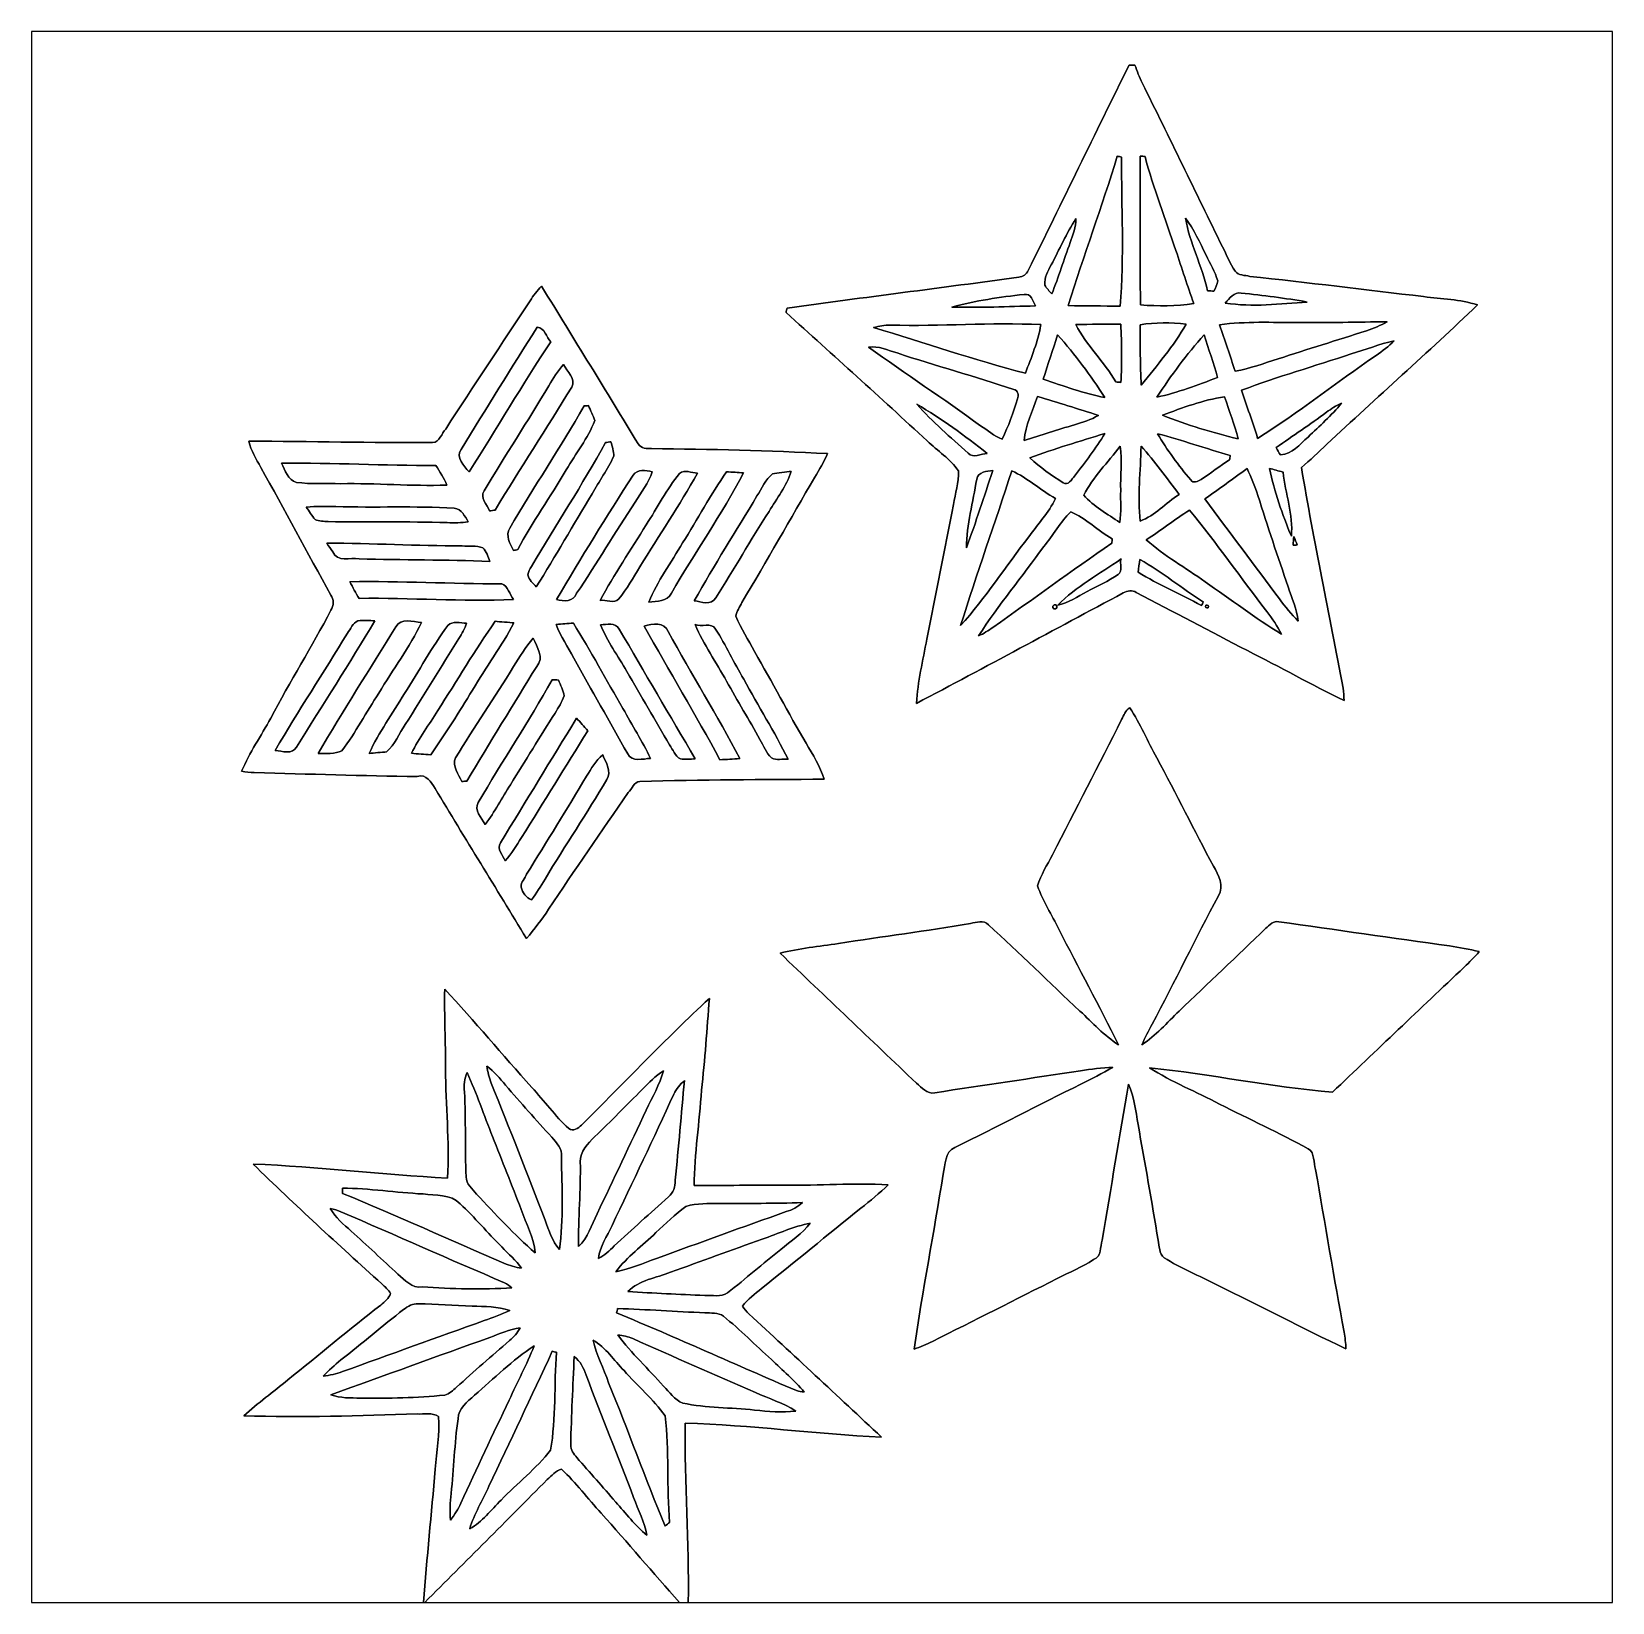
# Model space of a CAD drawing. Header units: centimetres. Extents: x -16.8 to 16.8, y -16.7 to 16.7.
import ezdxf

# ---------------------------------------------------------------- set-up
doc = ezdxf.new("R2010")
doc.units = ezdxf.units.CM
doc.header["$MEASUREMENT"] = 0
doc.layers.add('Layer 1', color=7, linetype='Continuous')

msp = doc.modelspace()

# ---------------------------------------------------------------- linework, layer by layer
at = {"layer": 'Layer 1', "color": 7}
for points, knots in [([(-16.77458, 16.66875), (-16.77458, 16.66875), (16.77458, 16.66875), (16.77458, 16.66875), (16.77458, 16.66875), (16.77458, 16.66875), (16.77458, -16.66875), (16.77458, -16.66875), (16.77458, -16.66875), (16.77458, -16.66875), (-2.83845, -16.66875), (-2.83845, -16.66875), (-2.83845, -16.66875), (-2.81623, -15.3991), (-2.92382, -14.13192), (-2.90266, -12.86263), (-2.90266, -12.86263), (-1.5113, -12.90779), (-0.12771, -13.09546), (1.26259, -13.16249), (1.26259, -13.16249), (0.32738, -12.28725), (-0.60854, -11.41271), (-1.55258, -10.54735), (-1.55258, -10.54735), (-1.60196, -10.4969), (-1.64888, -10.44328), (-1.68416, -10.38225), (-1.68416, -10.38225), (-1.57939, -10.2302), (-1.42064, -10.12507), (-1.28376, -10.00478), (-1.28376, -10.00478), (-0.5782, -9.44104), (0.121, -8.86989), (0.82444, -8.30404), (0.82444, -8.30404), (1.02094, -8.14035), (1.22626, -7.98548), (1.40688, -7.80415), (1.40688, -7.80415), (0.67345, -7.76182), (-0.05997, -7.8232), (-0.79375, -7.81473), (-0.79375, -7.81473), (-1.43369, -7.8105), (-2.07328, -7.82073), (-2.71321, -7.82426), (-2.71321, -7.82426), (-2.71039, -7.14657), (-2.59856, -6.47629), (-2.55658, -5.80108), (-2.55658, -5.80108), (-2.48426, -5.15232), (-2.44193, -4.50144), (-2.38936, -3.85127), (-2.38936, -3.85127), (-3.32846, -4.7117), (-4.19488, -5.64833), (-5.10681, -6.53697), (-5.10681, -6.53697), (-5.16996, -6.60294), (-5.2832, -6.68302), (-5.37528, -6.61141), (-5.37528, -6.61141), (-5.66491, -6.34612), (-5.89386, -6.02439), (-6.16091, -5.73793), (-6.16091, -5.73793), (-6.78074, -5.04754), (-7.37376, -4.33211), (-8.0077, -3.65513), (-8.0077, -3.65513), (-8.01688, -4.21852), (-7.98759, -4.7812), (-7.98901, -5.34458), (-7.98901, -5.34458), (-7.98901, -6.11752), (-7.90046, -6.89081), (-7.94949, -7.66339), (-7.94949, -7.66339), (-9.32603, -7.59531), (-10.69552, -7.42033), (-12.07276, -7.36529), (-12.07276, -7.36529), (-11.18729, -8.23807), (-10.26442, -9.0738), (-9.34297, -9.90847), (-9.34297, -9.90847), (-9.27664, -9.97303), (-9.20362, -10.03476), (-9.15458, -10.11484), (-9.15458, -10.11484), (-9.18986, -10.21962), (-9.28299, -10.28806), (-9.36343, -10.3572), (-9.36343, -10.3572), (-10.03124, -10.87473), (-10.67717, -11.41942), (-11.33793, -11.94576), (-11.33793, -11.94576), (-11.64378, -12.20646), (-11.97645, -12.43577), (-12.27243, -12.70811), (-12.27243, -12.70811), (-11.04583, -12.74939), (-9.81639, -12.71094), (-8.58943, -12.66896), (-8.58943, -12.66896), (-8.44444, -12.68095), (-8.27052, -12.63368), (-8.14105, -12.72575), (-8.14105, -12.72575), (-8.10789, -13.09899), (-8.17739, -13.46835), (-8.20843, -13.83877), (-8.20843, -13.83877), (-8.28816, -14.78245), (-8.38623, -15.72436), (-8.45785, -16.66875), (-8.45785, -16.66875), (-8.45785, -16.66875), (-16.77458, -16.66875), (-16.77458, -16.66875), (-16.77458, -16.66875), (-16.77458, -16.66875), (-16.77458, 16.66875), (-16.77458, 16.66875), (-16.77458, 16.66875), (-16.77458, 16.66875), (-16.77458, 16.66875), (-16.77458, 16.66875)], [0, 0, 0, 0, 0.02941176, 0.02941176, 0.02941176, 0.02941176, 0.05882353, 0.05882353, 0.05882353, 0.05882353, 0.08823529, 0.08823529, 0.08823529, 0.08823529, 0.11764706, 0.11764706, 0.11764706, 0.11764706, 0.14705882, 0.14705882, 0.14705882, 0.14705882, 0.17647059, 0.17647059, 0.17647059, 0.17647059, 0.20588235, 0.20588235, 0.20588235, 0.20588235, 0.23529412, 0.23529412, 0.23529412, 0.23529412, 0.26470588, 0.26470588, 0.26470588, 0.26470588, 0.29411765, 0.29411765, 0.29411765, 0.29411765, 0.32352941, 0.32352941, 0.32352941, 0.32352941, 0.35294118, 0.35294118, 0.35294118, 0.35294118, 0.38235294, 0.38235294, 0.38235294, 0.38235294, 0.41176471, 0.41176471, 0.41176471, 0.41176471, 0.44117647, 0.44117647, 0.44117647, 0.44117647, 0.47058824, 0.47058824, 0.47058824, 0.47058824, 0.5, 0.5, 0.5, 0.5, 0.52941176, 0.52941176, 0.52941176, 0.52941176, 0.55882353, 0.55882353, 0.55882353, 0.55882353, 0.58823529, 0.58823529, 0.58823529, 0.58823529, 0.61764706, 0.61764706, 0.61764706, 0.61764706, 0.64705882, 0.64705882, 0.64705882, 0.64705882, 0.67647059, 0.67647059, 0.67647059, 0.67647059, 0.70588235, 0.70588235, 0.70588235, 0.70588235, 0.73529412, 0.73529412, 0.73529412, 0.73529412, 0.76470588, 0.76470588, 0.76470588, 0.76470588, 0.79411765, 0.79411765, 0.79411765, 0.79411765, 0.82352941, 0.82352941, 0.82352941, 0.82352941, 0.85294118, 0.85294118, 0.85294118, 0.85294118, 0.88235294, 0.88235294, 0.88235294, 0.88235294, 0.91176471, 0.91176471, 0.91176471, 0.91176471, 0.94117647, 0.94117647, 0.94117647, 0.94117647, 1, 1, 1, 1]), ([(6.51686, 15.95931), (5.7979, 14.5094), (5.09552, 13.05101), (4.37691, 11.6011), (4.37691, 11.6011), (4.34234, 11.51784), (4.26367, 11.46845), (4.17618, 11.45752), (4.17618, 11.45752), (2.53859, 11.23139), (0.89711, 11.02995), (-0.74013, 10.79959), (-0.74013, 10.79959), (-0.74613, 10.77701), (-0.75777, 10.7315), (-0.76341, 10.70857), (-0.76341, 10.70857), (0.23954, 9.80511), (1.2386, 8.8967), (2.23308, 7.98301), (2.23308, 7.98301), (2.45357, 7.77064), (2.72133, 7.59848), (2.89913, 7.34519), (2.89913, 7.34519), (2.89666, 7.10247), (2.83281, 6.86647), (2.78906, 6.6294), (2.78906, 6.6294), (2.59539, 5.67796), (2.42323, 4.72228), (2.22568, 3.7719), (2.22568, 3.7719), (2.1396, 3.3207), (2.03376, 2.87161), (2.00378, 2.41194), (2.00378, 2.41194), (3.4738, 3.18064), (4.92972, 3.97722), (6.3948, 4.75544), (6.3948, 4.75544), (6.47947, 4.80589), (6.58354, 4.82036), (6.67067, 4.76567), (6.67067, 4.76567), (7.45631, 4.35292), (8.2423, 3.93947), (9.03076, 3.53131), (9.03076, 3.53131), (9.71797, 3.18558), (10.38684, 2.80353), (11.0804, 2.47086), (11.0804, 2.47086), (11.07828, 2.5587), (11.07369, 2.64689), (11.05923, 2.73332), (11.05923, 2.73332), (10.76537, 4.29401), (10.44011, 5.84906), (10.17482, 7.41504), (10.17482, 7.41504), (10.35826, 7.57661), (10.54065, 7.73994), (10.71598, 7.91069), (10.71598, 7.91069), (11.76867, 8.9087), (12.86581, 9.85908), (13.90862, 10.86732), (13.90862, 10.86732), (13.54067, 10.99044), (13.14944, 10.98938), (12.76914, 11.04477), (12.76914, 11.04477), (11.53901, 11.1887), (10.30993, 11.34427), (9.07803, 11.47445), (9.07803, 11.47445), (8.97855, 11.50338), (8.83391, 11.48539), (8.76688, 11.58557), (8.76688, 11.58557), (8.65681, 11.74574), (8.58732, 11.92883), (8.49983, 12.10134), (8.49983, 12.10134), (7.93291, 13.26162), (7.36917, 14.42261), (6.79556, 15.57937), (6.79556, 15.57937), (6.73594, 15.70284), (6.68655, 15.83126), (6.63963, 15.96002), (6.63963, 15.96002), (6.59836, 15.95967), (6.55743, 15.95967), (6.51686, 15.95931), (6.51686, 15.95931), (6.51686, 15.95931), (6.51686, 15.95931), (6.51686, 15.95931)], [0, 0, 0, 0, 0.03846154, 0.03846154, 0.03846154, 0.03846154, 0.07692308, 0.07692308, 0.07692308, 0.07692308, 0.11538462, 0.11538462, 0.11538462, 0.11538462, 0.15384615, 0.15384615, 0.15384615, 0.15384615, 0.19230769, 0.19230769, 0.19230769, 0.19230769, 0.23076923, 0.23076923, 0.23076923, 0.23076923, 0.26923077, 0.26923077, 0.26923077, 0.26923077, 0.30769231, 0.30769231, 0.30769231, 0.30769231, 0.34615385, 0.34615385, 0.34615385, 0.34615385, 0.38461538, 0.38461538, 0.38461538, 0.38461538, 0.42307692, 0.42307692, 0.42307692, 0.42307692, 0.46153846, 0.46153846, 0.46153846, 0.46153846, 0.5, 0.5, 0.5, 0.5, 0.53846154, 0.53846154, 0.53846154, 0.53846154, 0.57692308, 0.57692308, 0.57692308, 0.57692308, 0.61538462, 0.61538462, 0.61538462, 0.61538462, 0.65384615, 0.65384615, 0.65384615, 0.65384615, 0.69230769, 0.69230769, 0.69230769, 0.69230769, 0.73076923, 0.73076923, 0.73076923, 0.73076923, 0.76923077, 0.76923077, 0.76923077, 0.76923077, 0.80769231, 0.80769231, 0.80769231, 0.80769231, 0.84615385, 0.84615385, 0.84615385, 0.84615385, 0.88461538, 0.88461538, 0.88461538, 0.88461538, 0.92307692, 0.92307692, 0.92307692, 0.92307692, 1, 1, 1, 1]), ([(6.26639, 14.02397), (6.28897, 14.01939), (6.33342, 14.01057), (6.356, 14.00598), (6.356, 14.00598), (6.35388, 12.95259), (6.41809, 11.8932), (6.32636, 10.84298), (6.32636, 10.84298), (5.95806, 10.8458), (5.58976, 10.84721), (5.22182, 10.85321), (5.22182, 10.85321), (5.56048, 11.91331), (5.93866, 12.9607), (6.26639, 14.02397)], [0, 0, 0, 0, 0.2, 0.2, 0.2, 0.2, 0.4, 0.4, 0.4, 0.4, 0.6, 0.6, 0.6, 0.6, 1, 1, 1, 1]), ([(6.75605, 14.02327), (6.78074, 14.02292), (6.83048, 14.02151), (6.85518, 14.02115), (6.85518, 14.02115), (7.03157, 13.34064), (7.29474, 12.68765), (7.51029, 12.01984), (7.51029, 12.01984), (7.63905, 11.64696), (7.75476, 11.26949), (7.89023, 10.89872), (7.89023, 10.89872), (7.51558, 10.83557), (7.13352, 10.84051), (6.7564, 10.86873), (6.7564, 10.86873), (6.75464, 11.92036), (6.75534, 12.97199), (6.75605, 14.02327)], [0, 0, 0, 0, 0.16666667, 0.16666667, 0.16666667, 0.16666667, 0.33333333, 0.33333333, 0.33333333, 0.33333333, 0.5, 0.5, 0.5, 0.5, 0.66666667, 0.66666667, 0.66666667, 0.66666667, 1, 1, 1, 1]), ([(5.38797, 12.69894), (5.39715, 12.52185), (5.32306, 12.35675), (5.26768, 12.19271), (5.26768, 12.19271), (5.13221, 11.83111), (5.0225, 11.46069), (4.87751, 11.10262), (4.87751, 11.10262), (4.82424, 11.16189), (4.76709, 11.21974), (4.72899, 11.2903), (4.72899, 11.2903), (4.71099, 11.44834), (4.79637, 11.58381), (4.86375, 11.71751), (4.86375, 11.71751), (5.03943, 12.04383), (5.18513, 12.38709), (5.38797, 12.69894)], [0, 0, 0, 0, 0.16666667, 0.16666667, 0.16666667, 0.16666667, 0.33333333, 0.33333333, 0.33333333, 0.33333333, 0.5, 0.5, 0.5, 0.5, 0.66666667, 0.66666667, 0.66666667, 0.66666667, 1, 1, 1, 1]), ([(7.71313, 12.70776), (7.8994, 12.47246), (8.01441, 12.19235), (8.15022, 11.92706), (8.15022, 11.92706), (8.23524, 11.74503), (8.34108, 11.57041), (8.40034, 11.37744), (8.40034, 11.37744), (8.38623, 11.30053), (8.34884, 11.23103), (8.31885, 11.15942), (8.31885, 11.15942), (8.27299, 11.1633), (8.22748, 11.16718), (8.18233, 11.17071), (8.18233, 11.17071), (8.06591, 11.69494), (7.80627, 12.17789), (7.71313, 12.70776)], [0, 0, 0, 0, 0.16666667, 0.16666667, 0.16666667, 0.16666667, 0.33333333, 0.33333333, 0.33333333, 0.33333333, 0.5, 0.5, 0.5, 0.5, 0.66666667, 0.66666667, 0.66666667, 0.66666667, 1, 1, 1, 1]), ([(-6.19513, 10.95657), (-6.79274, 10.04958), (-7.39669, 9.14682), (-7.98513, 8.23348), (-7.98513, 8.23348), (-8.07191, 8.14035), (-8.11318, 7.95796), (-8.26347, 7.94667), (-8.26347, 7.94667), (-9.56451, 7.94456), (-10.86626, 7.97066), (-12.16695, 7.97595), (-12.16695, 7.97595), (-12.11756, 7.77593), (-12.00644, 7.60024), (-11.91154, 7.41962), (-11.91154, 7.41962), (-11.40707, 6.5211), (-10.92553, 5.60952), (-10.42141, 4.71135), (-10.42141, 4.71135), (-10.35685, 4.61716), (-10.35861, 4.48557), (-10.4207, 4.39032), (-10.4207, 4.39032), (-10.8271, 3.61633), (-11.28924, 2.87302), (-11.69811, 2.10044), (-11.69811, 2.10044), (-11.90131, 1.72226), (-12.15178, 1.36772), (-12.31794, 0.97049), (-12.31794, 0.97049), (-12.22834, 0.95885), (-12.13873, 0.94615), (-12.04842, 0.94298), (-12.04842, 0.94298), (-10.89554, 0.90981), (-9.74266, 0.87559), (-8.58943, 0.85901), (-8.58943, 0.85901), (-8.39082, 0.9204), (-8.29945, 0.73766), (-8.21267, 0.60819), (-8.21267, 0.60819), (-7.57202, -0.45896), (-6.9148, -1.51624), (-6.27133, -2.58198), (-6.27133, -2.58198), (-6.10517, -2.38196), (-5.94607, -2.17558), (-5.80143, -1.95933), (-5.80143, -1.95933), (-5.25004, -1.12642), (-4.68277, -0.30409), (-4.11445, 0.51753), (-4.11445, 0.51753), (-4.03225, 0.5909), (-3.99027, 0.74648), (-3.86362, 0.75459), (-3.86362, 0.75459), (-2.56011, 0.78987), (-1.25554, 0.79551), (0.04868, 0.80116), (0.04868, 0.80116), (-0.04092, 1.07527), (-0.19579, 1.32045), (-0.33655, 1.56951), (-0.33655, 1.56951), (-0.71649, 2.20733), (-1.05869, 2.86667), (-1.43051, 3.50908), (-1.43051, 3.50908), (-1.56528, 3.75779), (-1.71909, 3.99838), (-1.82668, 4.2605), (-1.82668, 4.2605), (-1.81645, 4.36774), (-1.74061, 4.45946), (-1.69792, 4.55577), (-1.69792, 4.55577), (-1.17052, 5.43348), (-0.67381, 6.32919), (-0.15275, 7.21007), (-0.15275, 7.21007), (-0.05786, 7.37411), (0.04339, 7.53569), (0.11395, 7.71207), (0.11395, 7.71207), (-1.12818, 7.77593), (-2.37278, 7.80627), (-3.61633, 7.81932), (-3.61633, 7.81932), (-3.71369, 7.81226), (-3.84422, 7.82144), (-3.89819, 7.91774), (-3.89819, 7.91774), (-4.58364, 9.03252), (-5.26203, 10.15189), (-5.95242, 11.26384), (-5.95242, 11.26384), (-6.04485, 11.17106), (-6.12599, 11.06805), (-6.19513, 10.95657), (-6.19513, 10.95657), (-6.19513, 10.95657), (-6.19513, 10.95657), (-6.19513, 10.95657)], [0, 0, 0, 0, 0.03571429, 0.03571429, 0.03571429, 0.03571429, 0.07142857, 0.07142857, 0.07142857, 0.07142857, 0.10714286, 0.10714286, 0.10714286, 0.10714286, 0.14285714, 0.14285714, 0.14285714, 0.14285714, 0.17857143, 0.17857143, 0.17857143, 0.17857143, 0.21428571, 0.21428571, 0.21428571, 0.21428571, 0.25, 0.25, 0.25, 0.25, 0.28571429, 0.28571429, 0.28571429, 0.28571429, 0.32142857, 0.32142857, 0.32142857, 0.32142857, 0.35714286, 0.35714286, 0.35714286, 0.35714286, 0.39285714, 0.39285714, 0.39285714, 0.39285714, 0.42857143, 0.42857143, 0.42857143, 0.42857143, 0.46428571, 0.46428571, 0.46428571, 0.46428571, 0.5, 0.5, 0.5, 0.5, 0.53571429, 0.53571429, 0.53571429, 0.53571429, 0.57142857, 0.57142857, 0.57142857, 0.57142857, 0.60714286, 0.60714286, 0.60714286, 0.60714286, 0.64285714, 0.64285714, 0.64285714, 0.64285714, 0.67857143, 0.67857143, 0.67857143, 0.67857143, 0.71428571, 0.71428571, 0.71428571, 0.71428571, 0.75, 0.75, 0.75, 0.75, 0.78571429, 0.78571429, 0.78571429, 0.78571429, 0.82142857, 0.82142857, 0.82142857, 0.82142857, 0.85714286, 0.85714286, 0.85714286, 0.85714286, 0.89285714, 0.89285714, 0.89285714, 0.89285714, 0.92857143, 0.92857143, 0.92857143, 0.92857143, 1, 1, 1, 1]), ([(2.75731, 10.82111), (3.25826, 10.95587), (3.77331, 11.03736), (4.28907, 11.08922), (4.28907, 11.08922), (4.43512, 11.12097), (4.47887, 10.94669), (4.53002, 10.84827), (4.53002, 10.84827), (3.93912, 10.83169), (3.34786, 10.80876), (2.75731, 10.82111)], [0, 0, 0, 0, 0.25, 0.25, 0.25, 0.25, 0.5, 0.5, 0.5, 0.5, 1, 1, 1, 1]), ([(8.55945, 10.90754), (8.64517, 11.00737), (8.74324, 11.14637), (8.89459, 11.11991), (8.89459, 11.11991), (9.36413, 11.06981), (9.83403, 11.01408), (10.29864, 10.9287), (10.29864, 10.9287), (9.72361, 10.89096), (9.13201, 10.81687), (8.55945, 10.90754)], [0, 0, 0, 0, 0.25, 0.25, 0.25, 0.25, 0.5, 0.5, 0.5, 0.5, 1, 1, 1, 1]), ([(1.09361, 10.38754), (1.21038, 10.42), (1.32962, 10.43764), (1.45168, 10.43975), (1.45168, 10.43975), (2.51636, 10.41118), (3.58034, 10.49937), (4.64502, 10.44963), (4.64502, 10.44963), (4.58964, 10.0905), (4.43865, 9.75642), (4.31871, 9.41634), (4.31871, 9.41634), (3.23215, 9.69998), (2.16994, 10.06828), (1.09361, 10.38754)], [0, 0, 0, 0, 0.2, 0.2, 0.2, 0.2, 0.4, 0.4, 0.4, 0.4, 0.6, 0.6, 0.6, 0.6, 1, 1, 1, 1]), ([(5.38409, 10.44928), (5.70301, 10.45774), (6.02227, 10.46021), (6.34189, 10.46092), (6.34189, 10.46092), (6.3627, 10.04887), (6.36482, 9.63577), (6.34365, 9.22373), (6.34365, 9.22373), (6.31719, 9.22655), (6.26392, 9.23149), (6.23711, 9.23431), (6.23711, 9.23431), (5.98664, 9.66294), (5.61481, 10.00972), (5.38409, 10.44928)], [0, 0, 0, 0, 0.2, 0.2, 0.2, 0.2, 0.4, 0.4, 0.4, 0.4, 0.6, 0.6, 0.6, 0.6, 1, 1, 1, 1]), ([(6.75146, 10.44716), (7.07319, 10.50149), (7.40339, 10.49443), (7.72689, 10.46268), (7.72689, 10.46268), (7.46936, 9.99102), (7.10283, 9.58674), (6.77474, 9.1634), (6.77474, 9.1634), (6.75464, 9.59097), (6.75252, 10.01924), (6.75146, 10.44716)], [0, 0, 0, 0, 0.25, 0.25, 0.25, 0.25, 0.5, 0.5, 0.5, 0.5, 1, 1, 1, 1]), ([(10.10708, 10.49549), (10.73714, 10.48667), (11.36721, 10.50537), (11.99727, 10.51031), (11.99727, 10.51031), (11.8558, 10.43234), (11.70728, 10.36779), (11.55312, 10.32122), (11.55312, 10.32122), (10.93188, 10.11414), (10.30323, 9.9314), (9.68269, 9.72291), (9.68269, 9.72291), (9.38036, 9.62731), (9.08121, 9.51936), (8.76935, 9.45868), (8.76935, 9.45868), (8.66034, 9.78817), (8.5538, 10.11837), (8.4395, 10.4461), (8.4395, 10.4461), (8.9916, 10.52407), (9.55111, 10.49267), (10.10708, 10.49549)], [0, 0, 0, 0, 0.14285714, 0.14285714, 0.14285714, 0.14285714, 0.28571429, 0.28571429, 0.28571429, 0.28571429, 0.42857143, 0.42857143, 0.42857143, 0.42857143, 0.57142857, 0.57142857, 0.57142857, 0.57142857, 0.71428571, 0.71428571, 0.71428571, 0.71428571, 1, 1, 1, 1]), ([(-7.66057, 7.80062), (-7.1247, 8.6674), (-6.59236, 9.53805), (-6.04203, 10.39495), (-6.04203, 10.39495), (-5.88292, 10.38119), (-5.84659, 10.1854), (-5.75839, 10.08239), (-5.75839, 10.08239), (-6.36094, 9.17998), (-6.90104, 8.23736), (-7.49124, 7.32649), (-7.49124, 7.32649), (-7.60201, 7.45208), (-7.77769, 7.62423), (-7.66057, 7.80062)], [0, 0, 0, 0, 0.2, 0.2, 0.2, 0.2, 0.4, 0.4, 0.4, 0.4, 0.6, 0.6, 0.6, 0.6, 1, 1, 1, 1]), ([(5.00133, 10.23161), (5.36893, 9.81569), (5.70301, 9.36801), (6.00393, 8.90199), (6.00393, 8.90199), (5.55766, 8.99195), (5.12516, 9.14329), (4.69724, 9.29569), (4.69724, 9.29569), (4.79707, 9.60826), (4.89832, 9.92011), (5.00133, 10.23161)], [0, 0, 0, 0, 0.25, 0.25, 0.25, 0.25, 0.5, 0.5, 0.5, 0.5, 1, 1, 1, 1]), ([(7.10741, 8.9094), (7.4108, 9.37225), (7.73924, 9.82204), (8.11001, 10.23302), (8.11001, 10.23302), (8.20244, 9.93069), (8.31779, 9.63542), (8.39576, 9.32886), (8.39576, 9.32886), (7.97454, 9.16764), (7.54839, 9.00642), (7.10741, 8.9094)], [0, 0, 0, 0, 0.25, 0.25, 0.25, 0.25, 0.5, 0.5, 0.5, 0.5, 1, 1, 1, 1]), ([(11.23209, 9.82909), (11.53724, 9.91552), (11.83252, 10.03759), (12.14296, 10.10567), (12.14296, 10.10567), (12.02972, 9.98537), (11.89108, 9.89259), (11.75914, 9.79487), (11.75914, 9.79487), (10.91494, 9.21808), (10.11096, 8.58097), (9.24489, 8.03663), (9.24489, 8.03663), (9.14118, 8.38059), (9.01277, 8.71573), (8.90552, 9.05827), (8.90552, 9.05827), (9.66929, 9.34755), (10.4581, 9.56874), (11.23209, 9.82909)], [0, 0, 0, 0, 0.16666667, 0.16666667, 0.16666667, 0.16666667, 0.33333333, 0.33333333, 0.33333333, 0.33333333, 0.5, 0.5, 0.5, 0.5, 0.66666667, 0.66666667, 0.66666667, 0.66666667, 1, 1, 1, 1]), ([(0.98813, 9.97303), (1.19909, 10.0016), (1.397, 9.90635), (1.5942, 9.84814), (1.5942, 9.84814), (2.41582, 9.57756), (3.25049, 9.3472), (4.07141, 9.07415), (4.07141, 9.07415), (4.16525, 9.05757), (4.17865, 8.94644), (4.14937, 8.87166), (4.14937, 8.87166), (4.05271, 8.58414), (3.96275, 8.29098), (3.82164, 8.02181), (3.82164, 8.02181), (3.65266, 8.0839), (3.51614, 8.20914), (3.36585, 8.30368), (3.36585, 8.30368), (2.58269, 8.87307), (1.77412, 9.40752), (0.98813, 9.97303)], [0, 0, 0, 0, 0.14285714, 0.14285714, 0.14285714, 0.14285714, 0.28571429, 0.28571429, 0.28571429, 0.28571429, 0.42857143, 0.42857143, 0.42857143, 0.42857143, 0.57142857, 0.57142857, 0.57142857, 0.57142857, 0.71428571, 0.71428571, 0.71428571, 0.71428571, 1, 1, 1, 1]), ([(-5.80002, 9.15211), (-5.70653, 9.31122), (-5.60811, 9.46891), (-5.48464, 9.6072), (-5.48464, 9.6072), (-5.41937, 9.45691), (-5.20629, 9.29922), (-5.31248, 9.12319), (-5.31248, 9.12319), (-5.84165, 8.24653), (-6.40644, 7.39175), (-6.93596, 6.5151), (-6.93596, 6.5151), (-6.9656, 6.51051), (-7.02486, 6.50169), (-7.05414, 6.49711), (-7.05414, 6.49711), (-7.10248, 6.62834), (-7.27004, 6.77474), (-7.16915, 6.9215), (-7.16915, 6.9215), (-6.7243, 7.67186), (-6.24452, 8.4014), (-5.80002, 9.15211)], [0, 0, 0, 0, 0.14285714, 0.14285714, 0.14285714, 0.14285714, 0.28571429, 0.28571429, 0.28571429, 0.28571429, 0.42857143, 0.42857143, 0.42857143, 0.42857143, 0.57142857, 0.57142857, 0.57142857, 0.57142857, 0.71428571, 0.71428571, 0.71428571, 0.71428571, 1, 1, 1, 1]), ([(-5.05072, 8.72384), (-5.02744, 8.72596), (-4.98052, 8.72949), (-4.95688, 8.73125), (-4.95688, 8.73125), (-4.90961, 8.62612), (-4.85704, 8.52241), (-4.82177, 8.41199), (-4.82177, 8.41199), (-4.96888, 8.03628), (-5.22887, 7.71701), (-5.42819, 7.36812), (-5.42819, 7.36812), (-5.76121, 6.79767), (-6.14892, 6.25828), (-6.4583, 5.67443), (-6.4583, 5.67443), (-6.48123, 5.66949), (-6.52709, 5.66032), (-6.55003, 5.65573), (-6.55003, 5.65573), (-6.62517, 5.79896), (-6.7183, 5.97218), (-6.62869, 6.13269), (-6.62869, 6.13269), (-6.11434, 7.00334), (-5.54884, 7.84366), (-5.05072, 8.72384)], [0, 0, 0, 0, 0.125, 0.125, 0.125, 0.125, 0.25, 0.25, 0.25, 0.25, 0.375, 0.375, 0.375, 0.375, 0.5, 0.5, 0.5, 0.5, 0.625, 0.625, 0.625, 0.625, 0.75, 0.75, 0.75, 0.75, 1, 1, 1, 1]), ([(2.01013, 8.76088), (2.53471, 8.4522), (3.03459, 8.09837), (3.50626, 7.71313), (3.50626, 7.71313), (3.37608, 7.72301), (3.20816, 7.59425), (3.10339, 7.72513), (3.10339, 7.72513), (2.72732, 8.05674), (2.34491, 8.38729), (2.01013, 8.76088)], [0, 0, 0, 0, 0.25, 0.25, 0.25, 0.25, 0.5, 0.5, 0.5, 0.5, 1, 1, 1, 1]), ([(4.572, 8.92387), (5.00627, 8.80039), (5.4356, 8.65717), (5.8674, 8.52452), (5.8674, 8.52452), (5.71253, 8.42504), (5.52944, 8.38412), (5.35728, 8.3252), (5.35728, 8.3252), (5.00098, 8.21619), (4.64608, 8.1026), (4.29119, 7.98865), (4.29119, 7.98865), (4.31024, 8.31779), (4.4764, 8.61377), (4.572, 8.92387)], [0, 0, 0, 0, 0.2, 0.2, 0.2, 0.2, 0.4, 0.4, 0.4, 0.4, 0.6, 0.6, 0.6, 0.6, 1, 1, 1, 1]), ([(7.22383, 8.52593), (7.65351, 8.68468), (8.08778, 8.85402), (8.54463, 8.91646), (8.54463, 8.91646), (8.64059, 8.61942), (8.75559, 8.32767), (8.83567, 8.02534), (8.83567, 8.02534), (8.28816, 8.15305), (7.74806, 8.32414), (7.22383, 8.52593)], [0, 0, 0, 0, 0.25, 0.25, 0.25, 0.25, 0.5, 0.5, 0.5, 0.5, 1, 1, 1, 1]), ([(10.70716, 8.58979), (10.80594, 8.66599), (10.91283, 8.73196), (11.02677, 8.78311), (11.02677, 8.78311), (10.81264, 8.52135), (10.55864, 8.29733), (10.31487, 8.06485), (10.31487, 8.06485), (10.14236, 7.90716), (9.98361, 7.70043), (9.72855, 7.68597), (9.72855, 7.68597), (9.69786, 7.73747), (9.66787, 7.78863), (9.63859, 7.84013), (9.63859, 7.84013), (9.99561, 8.08884), (10.35685, 8.33191), (10.70716, 8.58979)], [0, 0, 0, 0, 0.16666667, 0.16666667, 0.16666667, 0.16666667, 0.33333333, 0.33333333, 0.33333333, 0.33333333, 0.5, 0.5, 0.5, 0.5, 0.66666667, 0.66666667, 0.66666667, 0.66666667, 1, 1, 1, 1]), ([(4.4129, 7.62212), (4.93536, 7.81579), (5.47194, 7.97489), (6.00357, 8.1407), (6.00357, 8.1407), (5.81413, 7.82214), (5.58236, 7.53075), (5.36116, 7.23406), (5.36116, 7.23406), (5.29872, 7.16915), (5.22499, 7.01887), (5.11598, 7.09471), (5.11598, 7.09471), (4.86833, 7.25099), (4.62739, 7.42244), (4.4129, 7.62212)], [0, 0, 0, 0, 0.2, 0.2, 0.2, 0.2, 0.4, 0.4, 0.4, 0.4, 0.6, 0.6, 0.6, 0.6, 1, 1, 1, 1]), ([(7.12188, 8.13506), (7.63976, 7.99571), (8.14811, 7.82249), (8.66281, 7.67186), (8.66281, 7.67186), (8.65999, 7.64857), (8.6547, 7.60236), (8.65187, 7.57908), (8.65187, 7.57908), (8.44197, 7.45067), (8.25147, 7.29368), (8.04439, 7.16139), (8.04439, 7.16139), (7.98124, 7.12399), (7.87647, 7.07531), (7.82461, 7.15292), (7.82461, 7.15292), (7.56991, 7.46407), (7.32084, 7.78475), (7.12188, 8.13506)], [0, 0, 0, 0, 0.16666667, 0.16666667, 0.16666667, 0.16666667, 0.33333333, 0.33333333, 0.33333333, 0.33333333, 0.5, 0.5, 0.5, 0.5, 0.66666667, 0.66666667, 0.66666667, 0.66666667, 1, 1, 1, 1]), ([(-4.59317, 7.94561), (-4.56494, 7.9502), (-4.50815, 7.95937), (-4.47993, 7.96396), (-4.47993, 7.96396), (-4.44853, 7.86412), (-4.42101, 7.76323), (-4.41925, 7.65739), (-4.41925, 7.65739), (-4.55083, 7.37799), (-4.72828, 7.12329), (-4.88103, 6.85553), (-4.88103, 6.85553), (-5.28038, 6.20148), (-5.65468, 5.53261), (-6.06319, 4.88456), (-6.06319, 4.88456), (-6.13304, 4.95935), (-6.22653, 5.03026), (-6.24099, 5.13856), (-6.24099, 5.13856), (-6.23288, 5.20382), (-6.19901, 5.26239), (-6.16832, 5.31918), (-6.16832, 5.31918), (-5.64127, 6.19337), (-5.09058, 7.05414), (-4.59317, 7.94561)], [0, 0, 0, 0, 0.125, 0.125, 0.125, 0.125, 0.25, 0.25, 0.25, 0.25, 0.375, 0.375, 0.375, 0.375, 0.5, 0.5, 0.5, 0.5, 0.625, 0.625, 0.625, 0.625, 0.75, 0.75, 0.75, 0.75, 1, 1, 1, 1]), ([(5.55519, 6.82942), (5.75063, 7.21466), (6.06954, 7.52687), (6.32848, 7.87047), (6.32848, 7.87047), (6.37011, 7.55932), (6.32989, 7.24464), (6.34012, 6.93208), (6.34012, 6.93208), (6.33166, 6.70489), (6.35494, 6.47488), (6.32143, 6.24911), (6.32143, 6.24911), (6.05966, 6.43184), (5.76545, 6.58601), (5.55519, 6.82942)], [0, 0, 0, 0, 0.2, 0.2, 0.2, 0.2, 0.4, 0.4, 0.4, 0.4, 0.6, 0.6, 0.6, 0.6, 1, 1, 1, 1]), ([(6.77192, 7.87259), (7.06155, 7.54839), (7.31485, 7.19455), (7.57696, 6.84777), (7.57696, 6.84777), (7.30144, 6.66362), (7.06931, 6.39621), (6.75322, 6.28121), (6.75322, 6.28121), (6.6929, 6.81002), (6.7631, 7.34272), (6.77192, 7.87259)], [0, 0, 0, 0, 0.25, 0.25, 0.25, 0.25, 0.5, 0.5, 0.5, 0.5, 1, 1, 1, 1]), ([(-11.47163, 7.50888), (-10.37908, 7.52228), (-9.28652, 7.45384), (-8.19362, 7.46266), (-8.19362, 7.46266), (-8.11213, 7.32614), (-8.02675, 7.19067), (-7.96149, 7.04497), (-7.96149, 7.04497), (-8.71255, 7.01781), (-9.46221, 7.08766), (-10.21292, 7.0739), (-10.21292, 7.0739), (-10.52618, 7.08201), (-10.84227, 7.06226), (-11.15378, 7.10071), (-11.15378, 7.10071), (-11.33581, 7.14939), (-11.39049, 7.36177), (-11.47163, 7.50888)], [0, 0, 0, 0, 0.16666667, 0.16666667, 0.16666667, 0.16666667, 0.33333333, 0.33333333, 0.33333333, 0.33333333, 0.5, 0.5, 0.5, 0.5, 0.66666667, 0.66666667, 0.66666667, 0.66666667, 1, 1, 1, 1]), ([(-4.00509, 7.25205), (-3.92007, 7.38752), (-3.73592, 7.366), (-3.60151, 7.32437), (-3.60151, 7.32437), (-3.67912, 7.08907), (-3.84069, 6.89257), (-3.96628, 6.68267), (-3.96628, 6.68267), (-4.39032, 6.04414), (-4.77943, 5.38304), (-5.20735, 4.74733), (-5.20735, 4.74733), (-5.27403, 4.55824), (-5.48393, 4.57835), (-5.63774, 4.61363), (-5.63774, 4.61363), (-5.10963, 5.50228), (-4.57271, 6.38775), (-4.00509, 7.25205)], [0, 0, 0, 0, 0.16666667, 0.16666667, 0.16666667, 0.16666667, 0.33333333, 0.33333333, 0.33333333, 0.33333333, 0.5, 0.5, 0.5, 0.5, 0.66666667, 0.66666667, 0.66666667, 0.66666667, 1, 1, 1, 1]), ([(8.128, 6.74934), (8.42363, 6.96666), (8.72561, 7.17585), (9.02017, 7.39528), (9.02017, 7.39528), (9.10802, 7.20937), (9.1888, 7.01922), (9.25089, 6.82272), (9.25089, 6.82272), (9.45374, 6.17255), (9.67564, 5.52838), (9.89259, 4.88244), (9.89259, 4.88244), (9.97056, 4.64361), (10.07604, 4.41043), (10.10885, 4.1589), (10.10885, 4.1589), (9.96315, 4.3053), (9.82768, 4.46052), (9.70633, 4.62739), (9.70633, 4.62739), (9.18598, 5.33894), (8.64694, 6.03673), (8.128, 6.74934)], [0, 0, 0, 0, 0.14285714, 0.14285714, 0.14285714, 0.14285714, 0.28571429, 0.28571429, 0.28571429, 0.28571429, 0.42857143, 0.42857143, 0.42857143, 0.42857143, 0.57142857, 0.57142857, 0.57142857, 0.57142857, 0.71428571, 0.71428571, 0.71428571, 0.71428571, 1, 1, 1, 1]), ([(9.49607, 7.39916), (9.59238, 7.37411), (9.68834, 7.34695), (9.78429, 7.31873), (9.78429, 7.31873), (9.83333, 6.86435), (10.00654, 6.42126), (9.96139, 5.95948), (9.96139, 5.95948), (9.76701, 6.42549), (9.60508, 6.90598), (9.49607, 7.39916)], [0, 0, 0, 0, 0.25, 0.25, 0.25, 0.25, 0.5, 0.5, 0.5, 0.5, 1, 1, 1, 1]), ([(-3.0226, 7.29297), (-2.9143, 7.38011), (-2.76825, 7.30426), (-2.64266, 7.29686), (-2.64266, 7.29686), (-3.02119, 6.61776), (-3.46322, 5.97641), (-3.86327, 5.31036), (-3.86327, 5.31036), (-4.00579, 5.07859), (-4.13632, 4.83799), (-4.31271, 4.6295), (-4.31271, 4.6295), (-4.40937, 4.5145), (-4.59281, 4.62598), (-4.70747, 4.59775), (-4.70747, 4.59775), (-4.41254, 5.1495), (-4.05518, 5.66561), (-3.73098, 6.20007), (-3.73098, 6.20007), (-3.4925, 6.56272), (-3.29847, 6.95642), (-3.0226, 7.29297)], [0, 0, 0, 0, 0.14285714, 0.14285714, 0.14285714, 0.14285714, 0.28571429, 0.28571429, 0.28571429, 0.28571429, 0.42857143, 0.42857143, 0.42857143, 0.42857143, 0.57142857, 0.57142857, 0.57142857, 0.57142857, 0.71428571, 0.71428571, 0.71428571, 0.71428571, 1, 1, 1, 1]), ([(-2.02636, 7.32649), (-1.90641, 7.32049), (-1.7847, 7.31238), (-1.66441, 7.3025), (-1.66441, 7.3025), (-2.12972, 6.42585), (-2.69593, 5.60599), (-3.19758, 4.7498), (-3.19758, 4.7498), (-3.28436, 4.56671), (-3.50591, 4.578), (-3.67736, 4.55965), (-3.67736, 4.55965), (-3.49215, 5.00698), (-3.20252, 5.40032), (-2.95875, 5.81625), (-2.95875, 5.81625), (-2.64619, 6.3186), (-2.36185, 6.8386), (-2.02636, 7.32649)], [0, 0, 0, 0, 0.16666667, 0.16666667, 0.16666667, 0.16666667, 0.33333333, 0.33333333, 0.33333333, 0.33333333, 0.5, 0.5, 0.5, 0.5, 0.66666667, 0.66666667, 0.66666667, 0.66666667, 1, 1, 1, 1]), ([(-1.0481, 7.28451), (-0.94968, 7.29721), (-0.75353, 7.32261), (-0.65546, 7.33531), (-0.65546, 7.33531), (-0.75071, 7.02169), (-0.9585, 6.76275), (-1.12324, 6.48511), (-1.12324, 6.48511), (-1.51412, 5.88257), (-1.86549, 5.25533), (-2.25601, 4.65279), (-2.25601, 4.65279), (-2.35373, 4.48769), (-2.56223, 4.5593), (-2.71004, 4.5907), (-2.71004, 4.5907), (-2.28882, 5.34458), (-1.82245, 6.07201), (-1.38077, 6.81355), (-1.38077, 6.81355), (-1.28023, 6.97583), (-1.20227, 7.16668), (-1.0481, 7.28451)], [0, 0, 0, 0, 0.14285714, 0.14285714, 0.14285714, 0.14285714, 0.28571429, 0.28571429, 0.28571429, 0.28571429, 0.42857143, 0.42857143, 0.42857143, 0.42857143, 0.57142857, 0.57142857, 0.57142857, 0.57142857, 0.71428571, 0.71428571, 0.71428571, 0.71428571, 1, 1, 1, 1]), ([(4.02872, 7.34942), (4.3621, 7.19208), (4.64114, 6.94655), (4.95512, 6.75711), (4.95512, 6.75711), (4.80871, 6.45936), (4.58294, 6.21277), (4.38856, 5.94713), (4.38856, 5.94713), (3.9049, 5.32024), (3.46922, 4.65384), (2.94252, 4.06153), (2.94252, 4.06153), (3.28401, 5.16431), (3.67206, 6.25157), (4.02872, 7.34942)], [0, 0, 0, 0, 0.2, 0.2, 0.2, 0.2, 0.4, 0.4, 0.4, 0.4, 0.6, 0.6, 0.6, 0.6, 1, 1, 1, 1]), ([(3.28295, 7.16703), (3.31541, 7.32155), (3.49532, 7.34589), (3.6262, 7.35189), (3.6262, 7.35189), (3.43817, 6.80685), (3.26919, 6.25475), (3.06423, 5.71535), (3.06423, 5.71535), (3.07375, 6.20642), (3.20463, 6.68479), (3.28295, 7.16703)], [0, 0, 0, 0, 0.25, 0.25, 0.25, 0.25, 0.5, 0.5, 0.5, 0.5, 1, 1, 1, 1]), ([(-10.94423, 6.57719), (-10.73644, 6.59342), (-10.52759, 6.598), (-10.31946, 6.58883), (-10.31946, 6.58883), (-9.48161, 6.56272), (-8.64235, 6.60294), (-7.80521, 6.55355), (-7.80521, 6.55355), (-7.64752, 6.54085), (-7.57837, 6.37963), (-7.50746, 6.26145), (-7.50746, 6.26145), (-7.65598, 6.24311), (-7.80627, 6.23958), (-7.95549, 6.2484), (-7.95549, 6.2484), (-8.79828, 6.27733), (-9.64142, 6.24769), (-10.48385, 6.27062), (-10.48385, 6.27062), (-10.57628, 6.27874), (-10.6747, 6.27098), (-10.76008, 6.31331), (-10.76008, 6.31331), (-10.82463, 6.39939), (-10.88602, 6.48723), (-10.94423, 6.57719)], [0, 0, 0, 0, 0.125, 0.125, 0.125, 0.125, 0.25, 0.25, 0.25, 0.25, 0.375, 0.375, 0.375, 0.375, 0.5, 0.5, 0.5, 0.5, 0.625, 0.625, 0.625, 0.625, 0.75, 0.75, 0.75, 0.75, 1, 1, 1, 1]), ([(4.705, 5.73793), (4.90432, 5.97817), (5.05672, 6.25969), (5.27967, 6.47912), (5.27967, 6.47912), (5.59999, 6.33871), (5.85294, 6.07766), (6.15879, 5.90691), (6.15879, 5.90691), (6.15703, 5.88257), (6.1535, 5.83353), (6.15139, 5.80884), (6.15139, 5.80884), (5.29872, 5.23099), (4.47111, 4.6168), (3.62867, 4.02378), (3.62867, 4.02378), (3.53201, 3.95534), (3.43182, 3.8929), (3.32317, 3.84563), (3.32317, 3.84563), (3.74791, 4.5018), (4.24921, 5.10364), (4.705, 5.73793)], [0, 0, 0, 0, 0.14285714, 0.14285714, 0.14285714, 0.14285714, 0.28571429, 0.28571429, 0.28571429, 0.28571429, 0.42857143, 0.42857143, 0.42857143, 0.42857143, 0.57142857, 0.57142857, 0.57142857, 0.57142857, 0.71428571, 0.71428571, 0.71428571, 0.71428571, 1, 1, 1, 1]), ([(7.79745, 6.51439), (8.37494, 5.81978), (8.88859, 5.07436), (9.44104, 4.35998), (9.44104, 4.35998), (9.5631, 4.21181), (9.65906, 4.04601), (9.75536, 3.8802), (9.75536, 3.8802), (9.19021, 4.21428), (8.67833, 4.62986), (8.12871, 4.98792), (8.12871, 4.98792), (7.72195, 5.29731), (7.26017, 5.53685), (6.8834, 5.88469), (6.8834, 5.88469), (7.19737, 6.08118), (7.48736, 6.31261), (7.79745, 6.51439)], [0, 0, 0, 0, 0.16666667, 0.16666667, 0.16666667, 0.16666667, 0.33333333, 0.33333333, 0.33333333, 0.33333333, 0.5, 0.5, 0.5, 0.5, 0.66666667, 0.66666667, 0.66666667, 0.66666667, 1, 1, 1, 1]), ([(-10.5089, 5.81237), (-9.55146, 5.80919), (-8.59543, 5.75698), (-7.63799, 5.75169), (-7.63799, 5.75169), (-7.49088, 5.74393), (-7.33778, 5.76263), (-7.19667, 5.71359), (-7.19667, 5.71359), (-7.12082, 5.63316), (-7.08589, 5.52556), (-7.04779, 5.42431), (-7.04779, 5.42431), (-7.97313, 5.46135), (-8.89953, 5.45394), (-9.82486, 5.48005), (-9.82486, 5.48005), (-10.00972, 5.51286), (-10.28982, 5.39574), (-10.38296, 5.62963), (-10.38296, 5.62963), (-10.42846, 5.69066), (-10.46939, 5.74887), (-10.5089, 5.81237)], [0, 0, 0, 0, 0.14285714, 0.14285714, 0.14285714, 0.14285714, 0.28571429, 0.28571429, 0.28571429, 0.28571429, 0.42857143, 0.42857143, 0.42857143, 0.42857143, 0.57142857, 0.57142857, 0.57142857, 0.57142857, 0.71428571, 0.71428571, 0.71428571, 0.71428571, 1, 1, 1, 1]), ([(10.01324, 5.95489), (10.03794, 5.89492), (10.06157, 5.83459), (10.08521, 5.77391), (10.08521, 5.77391), (10.06334, 5.77215), (10.01924, 5.76862), (9.99737, 5.76686), (9.99737, 5.76686), (10.00196, 5.82965), (10.00725, 5.89245), (10.01324, 5.95489)], [0, 0, 0, 0, 0.25, 0.25, 0.25, 0.25, 0.5, 0.5, 0.5, 0.5, 1, 1, 1, 1]), ([(5.00345, 4.49368), (5.39362, 4.89162), (5.89421, 5.15796), (6.34647, 5.47688), (6.34647, 5.47688), (6.3119, 5.38762), (6.39092, 5.21758), (6.28579, 5.14773), (6.28579, 5.14773), (6.07977, 5.00063), (5.84376, 4.90643), (5.62469, 4.78296), (5.62469, 4.78296), (5.42219, 4.67713), (5.22817, 4.54731), (5.00345, 4.49368)], [0, 0, 0, 0, 0.2, 0.2, 0.2, 0.2, 0.4, 0.4, 0.4, 0.4, 0.6, 0.6, 0.6, 0.6, 1, 1, 1, 1]), ([(6.74617, 5.46347), (7.21819, 5.19889), (7.63976, 4.85352), (8.09519, 4.56177), (8.09519, 4.56177), (8.08426, 4.54378), (8.06238, 4.50779), (8.05145, 4.4898), (8.05145, 4.4898), (7.60659, 4.7304), (7.13811, 4.92689), (6.70913, 5.19606), (6.70913, 5.19606), (6.7183, 5.26274), (6.73664, 5.39644), (6.74617, 5.46347)], [0, 0, 0, 0, 0.2, 0.2, 0.2, 0.2, 0.4, 0.4, 0.4, 0.4, 0.6, 0.6, 0.6, 0.6, 1, 1, 1, 1]), ([(-10.01818, 4.99392), (-8.94292, 5.01086), (-7.86765, 4.94771), (-6.79238, 4.95018), (-6.79238, 4.95018), (-6.66962, 4.89444), (-6.62764, 4.72405), (-6.54826, 4.61574), (-6.54826, 4.61574), (-7.64081, 4.56636), (-8.73266, 4.65455), (-9.82521, 4.64009), (-9.82521, 4.64009), (-9.89542, 4.75474), (-9.96209, 4.87151), (-10.01818, 4.99392)], [0, 0, 0, 0, 0.2, 0.2, 0.2, 0.2, 0.4, 0.4, 0.4, 0.4, 0.6, 0.6, 0.6, 0.6, 1, 1, 1, 1]), ([(4.92795, 4.50109), (4.98299, 4.52543), (5.01579, 4.4323), (4.95688, 4.41713), (4.95688, 4.41713), (4.90079, 4.39385), (4.86939, 4.48522), (4.92795, 4.50109)], [0, 0, 0, 0, 0.33333333, 0.33333333, 0.33333333, 0.33333333, 1, 1, 1, 1]), ([(8.14564, 4.49263), (8.19503, 4.50815), (8.21196, 4.49121), (8.19679, 4.44147), (8.19679, 4.44147), (8.14705, 4.4263), (8.13012, 4.44359), (8.14564, 4.49263)], [0, 0, 0, 0, 0.33333333, 0.33333333, 0.33333333, 0.33333333, 1, 1, 1, 1]), ([(-9.84779, 4.16454), (-9.72855, 4.17583), (-9.6079, 4.17336), (-9.48831, 4.16313), (-9.48831, 4.16313), (-10.02877, 3.26214), (-10.59603, 2.37666), (-11.15166, 1.48519), (-11.15166, 1.48519), (-11.24514, 1.31833), (-11.45434, 1.39841), (-11.60392, 1.41393), (-11.60392, 1.41393), (-11.11356, 2.2539), (-10.57628, 3.06634), (-10.07392, 3.89961), (-10.07392, 3.89961), (-10.00266, 3.98886), (-9.95998, 4.11974), (-9.84779, 4.16454)], [0, 0, 0, 0, 0.16666667, 0.16666667, 0.16666667, 0.16666667, 0.33333333, 0.33333333, 0.33333333, 0.33333333, 0.5, 0.5, 0.5, 0.5, 0.66666667, 0.66666667, 0.66666667, 0.66666667, 1, 1, 1, 1]), ([(-9.04452, 4.03684), (-8.93763, 4.24145), (-8.68221, 4.13491), (-8.50124, 4.13138), (-8.50124, 4.13138), (-8.74395, 3.59833), (-9.10908, 3.13372), (-9.40223, 2.62855), (-9.40223, 2.62855), (-9.67281, 2.22673), (-9.89824, 1.79388), (-10.18822, 1.40653), (-10.18822, 1.40653), (-10.33921, 1.33068), (-10.52689, 1.34938), (-10.69446, 1.35008), (-10.69446, 1.35008), (-10.16141, 2.25531), (-9.59697, 3.14325), (-9.04452, 4.03684)], [0, 0, 0, 0, 0.16666667, 0.16666667, 0.16666667, 0.16666667, 0.33333333, 0.33333333, 0.33333333, 0.33333333, 0.5, 0.5, 0.5, 0.5, 0.66666667, 0.66666667, 0.66666667, 0.66666667, 1, 1, 1, 1]), ([(-7.94385, 4.06471), (-7.83908, 4.17089), (-7.67221, 4.11374), (-7.54168, 4.11163), (-7.54168, 4.11163), (-7.58508, 3.99944), (-7.6394, 3.89114), (-7.70431, 3.78954), (-7.70431, 3.78954), (-8.08108, 3.17959), (-8.46455, 2.57387), (-8.84308, 1.96462), (-8.84308, 1.96462), (-8.97255, 1.77094), (-9.06604, 1.54023), (-9.24101, 1.38148), (-9.24101, 1.38148), (-9.33309, 1.37372), (-9.51759, 1.35819), (-9.60967, 1.35079), (-9.60967, 1.35079), (-9.40999, 1.79987), (-9.10943, 2.19604), (-8.86284, 2.61938), (-8.86284, 2.61938), (-8.55204, 3.09845), (-8.27864, 3.60186), (-7.94385, 4.06471)], [0, 0, 0, 0, 0.125, 0.125, 0.125, 0.125, 0.25, 0.25, 0.25, 0.25, 0.375, 0.375, 0.375, 0.375, 0.5, 0.5, 0.5, 0.5, 0.625, 0.625, 0.625, 0.625, 0.75, 0.75, 0.75, 0.75, 1, 1, 1, 1]), ([(-6.93561, 4.15325), (-6.83613, 4.14479), (-6.63681, 4.12821), (-6.53697, 4.11974), (-6.53697, 4.11974), (-6.79803, 3.62409), (-7.13423, 3.17324), (-7.41751, 2.69028), (-7.41751, 2.69028), (-7.70573, 2.2292), (-7.98759, 1.76283), (-8.30474, 1.32115), (-8.30474, 1.32115), (-8.44162, 1.33209), (-8.5785, 1.3395), (-8.71467, 1.35326), (-8.71467, 1.35326), (-8.54816, 1.66864), (-8.34108, 1.96003), (-8.15375, 2.26307), (-8.15375, 2.26307), (-7.74312, 2.89031), (-7.36847, 3.54048), (-6.93561, 4.15325)], [0, 0, 0, 0, 0.14285714, 0.14285714, 0.14285714, 0.14285714, 0.28571429, 0.28571429, 0.28571429, 0.28571429, 0.42857143, 0.42857143, 0.42857143, 0.42857143, 0.57142857, 0.57142857, 0.57142857, 0.57142857, 0.71428571, 0.71428571, 0.71428571, 0.71428571, 1, 1, 1, 1]), ([(-5.63986, 4.08693), (-5.51921, 4.09716), (-5.39715, 4.10492), (-5.27579, 4.11374), (-5.27579, 4.11374), (-4.90784, 3.52037), (-4.57764, 2.90442), (-4.22346, 2.30293), (-4.22346, 2.30293), (-4.0326, 1.94769), (-3.81353, 1.60796), (-3.63855, 1.24389), (-3.63855, 1.24389), (-3.80189, 1.23613), (-4.02872, 1.1617), (-4.12327, 1.34373), (-4.12327, 1.34373), (-4.50815, 2.01824), (-4.88985, 2.69487), (-5.26909, 3.37256), (-5.26909, 3.37256), (-5.39362, 3.60962), (-5.5499, 3.83293), (-5.63986, 4.08693)], [0, 0, 0, 0, 0.14285714, 0.14285714, 0.14285714, 0.14285714, 0.28571429, 0.28571429, 0.28571429, 0.28571429, 0.42857143, 0.42857143, 0.42857143, 0.42857143, 0.57142857, 0.57142857, 0.57142857, 0.57142857, 0.71428571, 0.71428571, 0.71428571, 0.71428571, 1, 1, 1, 1]), ([(-4.69971, 4.07846), (-4.56671, 4.08622), (-4.38326, 4.13491), (-4.30354, 3.98956), (-4.30354, 3.98956), (-3.76943, 3.06917), (-3.23003, 2.15159), (-2.69099, 1.23437), (-2.69099, 1.23437), (-2.79612, 1.23225), (-2.90124, 1.21532), (-3.00496, 1.23261), (-3.00496, 1.23261), (-3.11856, 1.29469), (-3.16406, 1.42981), (-3.23497, 1.53), (-3.23497, 1.53), (-3.53307, 2.05211), (-3.84246, 2.56787), (-4.14232, 3.08892), (-4.14232, 3.08892), (-4.32999, 3.41736), (-4.5593, 3.72533), (-4.69971, 4.07846)], [0, 0, 0, 0, 0.14285714, 0.14285714, 0.14285714, 0.14285714, 0.28571429, 0.28571429, 0.28571429, 0.28571429, 0.42857143, 0.42857143, 0.42857143, 0.42857143, 0.57142857, 0.57142857, 0.57142857, 0.57142857, 0.71428571, 0.71428571, 0.71428571, 0.71428571, 1, 1, 1, 1]), ([(-3.77296, 4.05059), (-3.6008, 4.09822), (-3.34751, 4.14796), (-3.26249, 3.93488), (-3.26249, 3.93488), (-2.76931, 3.02966), (-2.22321, 2.15336), (-1.74625, 1.23896), (-1.74625, 1.23896), (-1.88666, 1.23049), (-2.02636, 1.22237), (-2.16606, 1.21461), (-2.16606, 1.21461), (-2.68499, 2.16923), (-3.24379, 3.10162), (-3.77296, 4.05059)], [0, 0, 0, 0, 0.2, 0.2, 0.2, 0.2, 0.4, 0.4, 0.4, 0.4, 0.6, 0.6, 0.6, 0.6, 1, 1, 1, 1]), ([(-2.6924, 4.08305), (-2.56611, 4.02625), (-2.34421, 4.13773), (-2.25778, 3.98886), (-2.25778, 3.98886), (-2.04153, 3.64419), (-1.86725, 3.27519), (-1.66053, 2.92488), (-1.66053, 2.92488), (-1.35184, 2.3555), (-1.00542, 1.80657), (-0.72002, 1.22484), (-0.72002, 1.22484), (-0.83573, 1.23825), (-0.96732, 1.19309), (-1.07174, 1.25659), (-1.07174, 1.25659), (-1.18816, 1.35925), (-1.24001, 1.51448), (-1.32045, 1.64253), (-1.32045, 1.64253), (-1.54129, 2.0634), (-1.79917, 2.46274), (-2.02389, 2.88149), (-2.02389, 2.88149), (-2.24331, 3.28366), (-2.51636, 3.65831), (-2.6924, 4.08305)], [0, 0, 0, 0, 0.125, 0.125, 0.125, 0.125, 0.25, 0.25, 0.25, 0.25, 0.375, 0.375, 0.375, 0.375, 0.5, 0.5, 0.5, 0.5, 0.625, 0.625, 0.625, 0.625, 0.75, 0.75, 0.75, 0.75, 1, 1, 1, 1]), ([(-6.54438, 3.19264), (-6.41209, 3.3969), (-6.2932, 3.61174), (-6.12916, 3.79307), (-6.12916, 3.79307), (-6.05367, 3.61315), (-5.88645, 3.37714), (-6.05437, 3.19511), (-6.05437, 3.19511), (-6.55496, 2.38866), (-7.04497, 1.57515), (-7.53639, 0.76271), (-7.53639, 0.76271), (-7.5632, 0.76094), (-7.61647, 0.75706), (-7.64293, 0.7553), (-7.64293, 0.7553), (-7.72195, 0.9077), (-7.84825, 1.07703), (-7.78087, 1.25624), (-7.78087, 1.25624), (-7.372, 1.90359), (-6.94902, 2.54282), (-6.54438, 3.19264)], [0, 0, 0, 0, 0.14285714, 0.14285714, 0.14285714, 0.14285714, 0.28571429, 0.28571429, 0.28571429, 0.28571429, 0.42857143, 0.42857143, 0.42857143, 0.42857143, 0.57142857, 0.57142857, 0.57142857, 0.57142857, 0.71428571, 0.71428571, 0.71428571, 0.71428571, 1, 1, 1, 1]), ([(-5.72841, 2.90971), (-5.68431, 2.90936), (-5.63986, 2.90865), (-5.59541, 2.90759), (-5.59541, 2.90759), (-5.55308, 2.79612), (-5.4864, 2.68923), (-5.47405, 2.56893), (-5.47405, 2.56893), (-5.51956, 2.44052), (-5.59294, 2.32339), (-5.66314, 2.20698), (-5.66314, 2.20698), (-5.98805, 1.70497), (-6.29426, 1.19133), (-6.61353, 0.68615), (-6.61353, 0.68615), (-6.79097, 0.40499), (-6.94408, 0.1076), (-7.14798, -0.15593), (-7.14798, -0.15593), (-7.22665, -0.02011), (-7.39563, 0.14429), (-7.2965, 0.30903), (-7.2965, 0.30903), (-6.78356, 1.18181), (-6.22582, 2.02777), (-5.72841, 2.90971)], [0, 0, 0, 0, 0.125, 0.125, 0.125, 0.125, 0.25, 0.25, 0.25, 0.25, 0.375, 0.375, 0.375, 0.375, 0.5, 0.5, 0.5, 0.5, 0.625, 0.625, 0.625, 0.625, 0.75, 0.75, 0.75, 0.75, 1, 1, 1, 1]), ([(-5.21018, 2.09585), (-5.12516, 2.01295), (-5.04966, 1.92158), (-4.97205, 1.83127), (-4.97205, 1.83127), (-5.43736, 1.07491), (-5.90621, 0.32103), (-6.37681, -0.43215), (-6.37681, -0.43215), (-6.48617, -0.60149), (-6.58813, -0.77717), (-6.72077, -0.92992), (-6.72077, -0.92992), (-6.77369, -0.81421), (-6.90633, -0.68263), (-6.82272, -0.55104), (-6.82272, -0.55104), (-6.29109, 0.33443), (-5.74675, 1.21285), (-5.21018, 2.09585)], [0, 0, 0, 0, 0.16666667, 0.16666667, 0.16666667, 0.16666667, 0.33333333, 0.33333333, 0.33333333, 0.33333333, 0.5, 0.5, 0.5, 0.5, 0.66666667, 0.66666667, 0.66666667, 0.66666667, 1, 1, 1, 1]), ([(6.35917, 2.06975), (5.87869, 1.10878), (5.37986, 0.15699), (4.89197, -0.80045), (4.89197, -0.80045), (4.77943, -1.01741), (4.64608, -1.22731), (4.57553, -1.46297), (4.57553, -1.46297), (4.68947, -1.78541), (4.87362, -2.0768), (5.02779, -2.3809), (5.02779, -2.3809), (5.44336, -3.20252), (5.88751, -4.00932), (6.2932, -4.83588), (6.2932, -4.83588), (5.98629, -4.64044), (5.74322, -4.3628), (5.47546, -4.12009), (5.47546, -4.12009), (4.82036, -3.51755), (4.19629, -2.88114), (3.53025, -2.29129), (3.53025, -2.29129), (3.43041, -2.17346), (3.27625, -2.24049), (3.15066, -2.25778), (3.15066, -2.25778), (2.22109, -2.42111), (1.28411, -2.53859), (0.35137, -2.68323), (0.35137, -2.68323), (-0.06279, -2.75061), (-0.48295, -2.78447), (-0.88935, -2.89137), (-0.88935, -2.89137), (0.07514, -3.81106), (1.04034, -4.7304), (2.00448, -5.65044), (2.00448, -5.65044), (2.11596, -5.73793), (2.22991, -5.89033), (2.39219, -5.85505), (2.39219, -5.85505), (3.4223, -5.6896), (4.45629, -5.54673), (5.48711, -5.38445), (5.48711, -5.38445), (5.71394, -5.35129), (5.94184, -5.31812), (6.1722, -5.31495), (6.1722, -5.31495), (5.95242, -5.44407), (5.72206, -5.55378), (5.49487, -5.66914), (5.49487, -5.66914), (4.60163, -6.11434), (3.71228, -6.56696), (2.82116, -7.01675), (2.82116, -7.01675), (2.5968, -7.10459), (2.62396, -7.38611), (2.57104, -7.57837), (2.57104, -7.57837), (2.37631, -8.81803), (2.13572, -10.05064), (1.95686, -11.29277), (1.95686, -11.29277), (2.09056, -11.24902), (2.21897, -11.19082), (2.34597, -11.13049), (2.34597, -11.13049), (3.22792, -10.68423), (4.11339, -10.24502), (4.99181, -9.7917), (4.99181, -9.7917), (5.24792, -9.65694), (5.52521, -9.56134), (5.76333, -9.39341), (5.76333, -9.39341), (5.94501, -9.33521), (5.89527, -9.11754), (5.94713, -8.97925), (5.94713, -8.97925), (6.13798, -7.87788), (6.30837, -6.77298), (6.50734, -5.67302), (6.50734, -5.67302), (6.62446, -5.94325), (6.65939, -6.23923), (6.70877, -6.52745), (6.70877, -6.52745), (6.85271, -7.34589), (7.00087, -8.16328), (7.13211, -8.98419), (7.13211, -8.98419), (7.16844, -9.10131), (7.14834, -9.26959), (7.26017, -9.35355), (7.26017, -9.35355), (7.61506, -9.57792), (8.00735, -9.73526), (8.37847, -9.93069), (8.37847, -9.93069), (9.29499, -10.37555), (10.19916, -10.84721), (11.11814, -11.28713), (11.11814, -11.28713), (11.11567, -11.16824), (11.10086, -11.04865), (11.07863, -10.93258), (11.07863, -10.93258), (10.8712, -9.78359), (10.674, -8.63283), (10.47715, -7.48206), (10.47715, -7.48206), (10.4207, -7.34377), (10.46939, -7.12541), (10.31981, -7.04039), (10.31981, -7.04039), (9.70174, -6.70807), (9.06639, -6.40927), (8.4395, -6.09388), (8.4395, -6.09388), (7.94456, -5.83424), (7.4228, -5.62363), (6.95113, -5.3213), (6.95113, -5.3213), (8.24971, -5.46206), (9.53311, -5.72558), (10.83486, -5.83988), (10.83486, -5.83988), (11.76479, -4.95441), (12.69471, -4.06823), (13.62886, -3.18699), (13.62886, -3.18699), (13.73681, -3.07904), (13.85111, -2.97639), (13.94636, -2.85644), (13.94636, -2.85644), (13.73787, -2.80811), (13.52762, -2.76825), (13.3163, -2.7372), (13.3163, -2.7372), (12.10945, -2.56857), (10.9033, -2.39324), (9.69716, -2.2225), (9.69716, -2.2225), (9.58109, -2.19534), (9.49642, -2.29411), (9.41881, -2.36255), (9.41881, -2.36255), (8.8078, -2.95169), (8.19291, -3.53589), (7.57731, -4.12044), (7.57731, -4.12044), (7.32296, -4.36633), (7.08801, -4.64009), (6.78815, -4.83306), (6.78815, -4.83306), (6.85377, -4.68383), (6.93173, -4.54025), (7.00581, -4.39526), (7.00581, -4.39526), (7.48841, -3.49497), (7.93186, -2.57387), (8.41199, -1.67217), (8.41199, -1.67217), (8.53652, -1.4665), (8.4201, -1.2259), (8.30862, -1.04422), (8.30862, -1.04422), (7.89799, -0.28434), (7.51699, 0.49107), (7.10847, 1.25236), (7.10847, 1.25236), (6.91092, 1.60373), (6.75816, 1.98049), (6.53203, 2.31528), (6.53203, 2.31528), (6.43714, 2.26766), (6.40715, 2.15618), (6.35917, 2.06975)], [0, 0, 0, 0, 0.0212766, 0.0212766, 0.0212766, 0.0212766, 0.04255319, 0.04255319, 0.04255319, 0.04255319, 0.06382979, 0.06382979, 0.06382979, 0.06382979, 0.08510638, 0.08510638, 0.08510638, 0.08510638, 0.10638298, 0.10638298, 0.10638298, 0.10638298, 0.12765957, 0.12765957, 0.12765957, 0.12765957, 0.14893617, 0.14893617, 0.14893617, 0.14893617, 0.17021277, 0.17021277, 0.17021277, 0.17021277, 0.19148936, 0.19148936, 0.19148936, 0.19148936, 0.21276596, 0.21276596, 0.21276596, 0.21276596, 0.23404255, 0.23404255, 0.23404255, 0.23404255, 0.25531915, 0.25531915, 0.25531915, 0.25531915, 0.27659574, 0.27659574, 0.27659574, 0.27659574, 0.29787234, 0.29787234, 0.29787234, 0.29787234, 0.31914894, 0.31914894, 0.31914894, 0.31914894, 0.34042553, 0.34042553, 0.34042553, 0.34042553, 0.36170213, 0.36170213, 0.36170213, 0.36170213, 0.38297872, 0.38297872, 0.38297872, 0.38297872, 0.40425532, 0.40425532, 0.40425532, 0.40425532, 0.42553191, 0.42553191, 0.42553191, 0.42553191, 0.44680851, 0.44680851, 0.44680851, 0.44680851, 0.46808511, 0.46808511, 0.46808511, 0.46808511, 0.4893617, 0.4893617, 0.4893617, 0.4893617, 0.5106383, 0.5106383, 0.5106383, 0.5106383, 0.53191489, 0.53191489, 0.53191489, 0.53191489, 0.55319149, 0.55319149, 0.55319149, 0.55319149, 0.57446809, 0.57446809, 0.57446809, 0.57446809, 0.59574468, 0.59574468, 0.59574468, 0.59574468, 0.61702128, 0.61702128, 0.61702128, 0.61702128, 0.63829787, 0.63829787, 0.63829787, 0.63829787, 0.65957447, 0.65957447, 0.65957447, 0.65957447, 0.68085106, 0.68085106, 0.68085106, 0.68085106, 0.70212766, 0.70212766, 0.70212766, 0.70212766, 0.72340426, 0.72340426, 0.72340426, 0.72340426, 0.74468085, 0.74468085, 0.74468085, 0.74468085, 0.76595745, 0.76595745, 0.76595745, 0.76595745, 0.78723404, 0.78723404, 0.78723404, 0.78723404, 0.80851064, 0.80851064, 0.80851064, 0.80851064, 0.82978723, 0.82978723, 0.82978723, 0.82978723, 0.85106383, 0.85106383, 0.85106383, 0.85106383, 0.87234043, 0.87234043, 0.87234043, 0.87234043, 0.89361702, 0.89361702, 0.89361702, 0.89361702, 0.91489362, 0.91489362, 0.91489362, 0.91489362, 0.93617021, 0.93617021, 0.93617021, 0.93617021, 0.95744681, 0.95744681, 0.95744681, 0.95744681, 1, 1, 1, 1]), ([(-4.99604, 0.86748), (-4.89726, 1.02799), (-4.80272, 1.19698), (-4.65455, 1.31798), (-4.65455, 1.31798), (-4.58611, 1.15888), (-4.45982, 0.96626), (-4.56671, 0.79446), (-4.56671, 0.79446), (-4.98757, 0.08043), (-5.45289, -0.60678), (-5.87869, -1.31763), (-5.87869, -1.31763), (-5.97218, -1.46403), (-6.05014, -1.62348), (-6.16656, -1.75472), (-6.16656, -1.75472), (-6.28368, -1.71591), (-6.35176, -1.59949), (-6.38422, -1.48766), (-6.38422, -1.48766), (-6.39339, -1.38536), (-6.30414, -1.29999), (-6.26816, -1.21356), (-6.26816, -1.21356), (-5.84412, -0.51999), (-5.4102, 0.16792), (-4.99604, 0.86748)], [0, 0, 0, 0, 0.125, 0.125, 0.125, 0.125, 0.25, 0.25, 0.25, 0.25, 0.375, 0.375, 0.375, 0.375, 0.5, 0.5, 0.5, 0.5, 0.625, 0.625, 0.625, 0.625, 0.75, 0.75, 0.75, 0.75, 1, 1, 1, 1]), ([(-7.11341, -5.28602), (-6.95995, -5.39997), (-6.83648, -5.54637), (-6.71513, -5.69277), (-6.71513, -5.69277), (-6.39304, -6.0639), (-6.06919, -6.43361), (-5.73723, -6.79591), (-5.73723, -6.79591), (-5.63527, -6.9148), (-5.5058, -7.03968), (-5.52979, -7.21466), (-5.52979, -7.21466), (-5.52168, -7.868), (-5.48146, -8.53123), (-5.57354, -9.17998), (-5.57354, -9.17998), (-5.72911, -9.00289), (-5.79261, -8.77288), (-5.87834, -8.55874), (-5.87834, -8.55874), (-6.24981, -7.58472), (-6.63081, -6.61458), (-7.02134, -5.64797), (-7.02134, -5.64797), (-7.0672, -5.53156), (-7.09471, -5.40914), (-7.11341, -5.28602)], [0, 0, 0, 0, 0.125, 0.125, 0.125, 0.125, 0.25, 0.25, 0.25, 0.25, 0.375, 0.375, 0.375, 0.375, 0.5, 0.5, 0.5, 0.5, 0.625, 0.625, 0.625, 0.625, 0.75, 0.75, 0.75, 0.75, 1, 1, 1, 1]), ([(-7.5311, -5.42325), (-7.32861, -5.86564), (-7.17621, -6.32883), (-6.99241, -6.77933), (-6.99241, -6.77933), (-6.79238, -7.29686), (-6.58213, -7.81015), (-6.38669, -8.32944), (-6.38669, -8.32944), (-6.27521, -8.63212), (-6.11717, -8.92281), (-6.08612, -9.24948), (-6.08612, -9.24948), (-6.53697, -8.87201), (-6.9275, -8.4268), (-7.33213, -8.00171), (-7.33213, -8.00171), (-7.42139, -7.89305), (-7.55615, -7.7911), (-7.55227, -7.63729), (-7.55227, -7.63729), (-7.57978, -7.03721), (-7.55685, -6.43608), (-7.58754, -5.83636), (-7.58754, -5.83636), (-7.60942, -5.69383), (-7.58119, -5.55484), (-7.5311, -5.42325)], [0, 0, 0, 0, 0.125, 0.125, 0.125, 0.125, 0.25, 0.25, 0.25, 0.25, 0.375, 0.375, 0.375, 0.375, 0.5, 0.5, 0.5, 0.5, 0.625, 0.625, 0.625, 0.625, 0.75, 0.75, 0.75, 0.75, 1, 1, 1, 1]), ([(-3.81423, -5.78132), (-3.67312, -5.64021), (-3.53483, -5.49204), (-3.36409, -5.38621), (-3.36409, -5.38621), (-3.44699, -5.67902), (-3.60045, -5.94501), (-3.72957, -6.21912), (-3.72957, -6.21912), (-4.07458, -6.95431), (-4.42242, -7.68844), (-4.77273, -8.42116), (-4.77273, -8.42116), (-4.89091, -8.65858), (-4.96464, -8.93057), (-5.16608, -9.11578), (-5.16608, -9.11578), (-5.17843, -8.51747), (-5.11669, -7.91774), (-5.12939, -7.31873), (-5.12939, -7.31873), (-5.13786, -7.09507), (-4.9657, -6.93349), (-4.82247, -6.78427), (-4.82247, -6.78427), (-4.48169, -6.45478), (-4.14831, -6.11787), (-3.81423, -5.78132)], [0, 0, 0, 0, 0.125, 0.125, 0.125, 0.125, 0.25, 0.25, 0.25, 0.25, 0.375, 0.375, 0.375, 0.375, 0.5, 0.5, 0.5, 0.5, 0.625, 0.625, 0.625, 0.625, 0.75, 0.75, 0.75, 0.75, 1, 1, 1, 1]), ([(-3.14643, -5.88469), (-3.09386, -5.77215), (-3.01378, -5.67478), (-2.921, -5.59294), (-2.921, -5.59294), (-2.98662, -6.29885), (-3.04094, -7.00581), (-3.11714, -7.71102), (-3.11714, -7.71102), (-3.10586, -7.84507), (-3.15983, -7.97666), (-3.26002, -8.06309), (-3.26002, -8.06309), (-3.64208, -8.41057), (-4.03119, -8.75065), (-4.40761, -9.10449), (-4.40761, -9.10449), (-4.51203, -9.19939), (-4.61081, -9.30557), (-4.73992, -9.36837), (-4.73992, -9.36837), (-4.71911, -9.11225), (-4.55718, -8.89882), (-4.45558, -8.66987), (-4.45558, -8.66987), (-4.01884, -7.74171), (-3.56941, -6.81919), (-3.14643, -5.88469)], [0, 0, 0, 0, 0.125, 0.125, 0.125, 0.125, 0.25, 0.25, 0.25, 0.25, 0.375, 0.375, 0.375, 0.375, 0.5, 0.5, 0.5, 0.5, 0.625, 0.625, 0.625, 0.625, 0.75, 0.75, 0.75, 0.75, 1, 1, 1, 1]), ([(-10.17905, -7.87823), (-9.60649, -7.88), (-9.03923, -7.97137), (-8.46808, -8.00065), (-8.46808, -8.00065), (-8.20491, -8.03275), (-7.88211, -7.99888), (-7.68174, -8.2102), (-7.68174, -8.2102), (-7.36847, -8.49736), (-7.09718, -8.82509), (-6.79732, -9.12566), (-6.79732, -9.12566), (-6.65445, -9.27347), (-6.49711, -9.41035), (-6.37611, -9.57862), (-6.37611, -9.57862), (-6.50452, -9.55252), (-6.63081, -9.52112), (-6.75076, -9.46891), (-6.75076, -9.46891), (-7.8934, -8.97819), (-9.02511, -8.46208), (-10.17552, -7.98971), (-10.17552, -7.98971), (-10.17658, -7.96184), (-10.17834, -7.9061), (-10.17905, -7.87823)], [0, 0, 0, 0, 0.125, 0.125, 0.125, 0.125, 0.25, 0.25, 0.25, 0.25, 0.375, 0.375, 0.375, 0.375, 0.5, 0.5, 0.5, 0.5, 0.625, 0.625, 0.625, 0.625, 0.75, 0.75, 0.75, 0.75, 1, 1, 1, 1]), ([(-10.43481, -8.31215), (-10.35826, -8.32908), (-10.28171, -8.34849), (-10.20868, -8.37812), (-10.20868, -8.37812), (-9.05087, -8.87801), (-7.89975, -9.39341), (-6.73841, -9.88413), (-6.73841, -9.88413), (-6.68126, -9.9127), (-6.63081, -9.95186), (-6.58001, -9.99067), (-6.58001, -9.99067), (-7.21431, -10.03512), (-7.85319, -10.0143), (-8.48713, -9.97373), (-8.48713, -9.97373), (-8.70514, -10.00266), (-8.85014, -9.82804), (-9.00007, -9.70492), (-9.00007, -9.70492), (-9.32744, -9.39729), (-9.658, -9.09285), (-9.99208, -8.79228), (-9.99208, -8.79228), (-10.14977, -8.6427), (-10.32792, -8.50547), (-10.43481, -8.31215)], [0, 0, 0, 0, 0.125, 0.125, 0.125, 0.125, 0.25, 0.25, 0.25, 0.25, 0.375, 0.375, 0.375, 0.375, 0.5, 0.5, 0.5, 0.5, 0.625, 0.625, 0.625, 0.625, 0.75, 0.75, 0.75, 0.75, 1, 1, 1, 1]), ([(-2.16994, -8.19997), (-1.58538, -8.20208), (-1.00048, -8.20244), (-0.41593, -8.1848), (-0.41593, -8.1848), (-0.51717, -8.26946), (-0.62865, -8.3439), (-0.75847, -8.376), (-0.75847, -8.376), (-1.67922, -8.69703), (-2.59292, -9.03746), (-3.51049, -9.36696), (-3.51049, -9.36696), (-3.79624, -9.46785), (-4.07423, -9.59873), (-4.3748, -9.65024), (-4.3748, -9.65024), (-4.1342, -9.33203), (-3.81282, -9.0932), (-3.52496, -8.82156), (-3.52496, -8.82156), (-3.31505, -8.63318), (-3.11714, -8.42963), (-2.88784, -8.26452), (-2.88784, -8.26452), (-2.65571, -8.19115), (-2.40983, -8.20737), (-2.16994, -8.19997)], [0, 0, 0, 0, 0.125, 0.125, 0.125, 0.125, 0.25, 0.25, 0.25, 0.25, 0.375, 0.375, 0.375, 0.375, 0.5, 0.5, 0.5, 0.5, 0.625, 0.625, 0.625, 0.625, 0.75, 0.75, 0.75, 0.75, 1, 1, 1, 1]), ([(-1.26647, -8.96091), (-0.92957, -8.84061), (-0.60184, -8.69103), (-0.25012, -8.61836), (-0.25012, -8.61836), (-0.41875, -8.8452), (-0.66181, -8.9983), (-0.87383, -9.18034), (-0.87383, -9.18034), (-1.2573, -9.47737), (-1.6196, -9.80087), (-2.00378, -10.09721), (-2.00378, -10.09721), (-2.14242, -10.19951), (-2.32974, -10.14448), (-2.48744, -10.15436), (-2.48744, -10.15436), (-3.03142, -10.13072), (-3.5754, -10.10779), (-4.11868, -10.06934), (-4.11868, -10.06934), (-3.87562, -9.82698), (-3.52249, -9.78076), (-3.21486, -9.66294), (-3.21486, -9.66294), (-2.56611, -9.42693), (-1.91841, -9.1881), (-1.26647, -8.96091)], [0, 0, 0, 0, 0.125, 0.125, 0.125, 0.125, 0.25, 0.25, 0.25, 0.25, 0.375, 0.375, 0.375, 0.375, 0.5, 0.5, 0.5, 0.5, 0.625, 0.625, 0.625, 0.625, 0.75, 0.75, 0.75, 0.75, 1, 1, 1, 1]), ([(-8.87977, -10.45281), (-8.78875, -10.38613), (-8.68468, -10.32193), (-8.56756, -10.32933), (-8.56756, -10.32933), (-8.18691, -10.34097), (-7.80697, -10.36708), (-7.42633, -10.38084), (-7.42633, -10.38084), (-7.15892, -10.39495), (-6.88234, -10.38154), (-6.62658, -10.47362), (-6.62658, -10.47362), (-6.8005, -10.5597), (-6.98535, -10.62037), (-7.16703, -10.6874), (-7.16703, -10.6874), (-8.17104, -11.04336), (-9.17152, -11.40848), (-10.17376, -11.76972), (-10.17376, -11.76972), (-10.30711, -11.81876), (-10.44681, -11.84734), (-10.58686, -11.86815), (-10.58686, -11.86815), (-10.4648, -11.74891), (-10.34415, -11.62826), (-10.21045, -11.52207), (-10.21045, -11.52207), (-9.7603, -11.17353), (-9.32991, -10.80064), (-8.87977, -10.45281)], [0, 0, 0, 0, 0.11111111, 0.11111111, 0.11111111, 0.11111111, 0.22222222, 0.22222222, 0.22222222, 0.22222222, 0.33333333, 0.33333333, 0.33333333, 0.33333333, 0.44444444, 0.44444444, 0.44444444, 0.44444444, 0.55555556, 0.55555556, 0.55555556, 0.55555556, 0.66666667, 0.66666667, 0.66666667, 0.66666667, 0.77777778, 0.77777778, 0.77777778, 0.77777778, 1, 1, 1, 1]), ([(-4.33881, -10.4334), (-3.7211, -10.44998), (-3.1048, -10.50149), (-2.48673, -10.52054), (-2.48673, -10.52054), (-2.35973, -10.53571), (-2.2031, -10.50784), (-2.09303, -10.59498), (-2.09303, -10.59498), (-1.73531, -10.88108), (-1.41429, -11.20987), (-1.07456, -11.51714), (-1.07456, -11.51714), (-0.83996, -11.74468), (-0.57856, -11.94788), (-0.37818, -12.20823), (-0.37818, -12.20823), (-0.43356, -12.1987), (-0.4893, -12.19094), (-0.54257, -12.17401), (-0.54257, -12.17401), (-1.81681, -11.63002), (-3.07834, -11.05464), (-4.35928, -10.52513), (-4.35928, -10.52513), (-4.35434, -10.50219), (-4.34411, -10.45633), (-4.33881, -10.4334)], [0, 0, 0, 0, 0.125, 0.125, 0.125, 0.125, 0.25, 0.25, 0.25, 0.25, 0.375, 0.375, 0.375, 0.375, 0.5, 0.5, 0.5, 0.5, 0.625, 0.625, 0.625, 0.625, 0.75, 0.75, 0.75, 0.75, 1, 1, 1, 1]), ([(-7.05026, -11.04582), (-6.83895, -10.96963), (-6.63187, -10.87402), (-6.40821, -10.84121), (-6.40821, -10.84121), (-6.46571, -10.94422), (-6.54015, -11.03736), (-6.63046, -11.11391), (-6.63046, -11.11391), (-7.0104, -11.43882), (-7.39034, -11.76408), (-7.75723, -12.10416), (-7.75723, -12.10416), (-7.83308, -12.16801), (-7.90857, -12.24174), (-8.00664, -12.26926), (-8.00664, -12.26926), (-8.59825, -12.33734), (-9.19515, -12.33346), (-9.78994, -12.33487), (-9.78994, -12.33487), (-10.0016, -12.3257), (-10.2235, -12.34017), (-10.42423, -12.26114), (-10.42423, -12.26114), (-9.29816, -11.86039), (-8.17598, -11.44799), (-7.05026, -11.04582)], [0, 0, 0, 0, 0.125, 0.125, 0.125, 0.125, 0.25, 0.25, 0.25, 0.25, 0.375, 0.375, 0.375, 0.375, 0.5, 0.5, 0.5, 0.5, 0.625, 0.625, 0.625, 0.625, 0.75, 0.75, 0.75, 0.75, 1, 1, 1, 1]), ([(-4.33105, -10.99256), (-4.2231, -11.0042), (-4.11621, -11.02783), (-4.01638, -11.07123), (-4.01638, -11.07123), (-3.15136, -11.45928), (-2.28247, -11.83816), (-1.41076, -12.2107), (-1.41076, -12.2107), (-1.12924, -12.35004), (-0.8188, -12.43259), (-0.55774, -12.61039), (-0.55774, -12.61039), (-0.84878, -12.64214), (-1.14088, -12.61745), (-1.43087, -12.58746), (-1.43087, -12.58746), (-1.93851, -12.53243), (-2.45392, -12.54513), (-2.95522, -12.43859), (-2.95522, -12.43859), (-3.13126, -12.37403), (-3.23427, -12.20152), (-3.36374, -12.07735), (-3.36374, -12.07735), (-3.68512, -11.71469), (-4.04319, -11.38379), (-4.33105, -10.99256)], [0, 0, 0, 0, 0.125, 0.125, 0.125, 0.125, 0.25, 0.25, 0.25, 0.25, 0.375, 0.375, 0.375, 0.375, 0.5, 0.5, 0.5, 0.5, 0.625, 0.625, 0.625, 0.625, 0.75, 0.75, 0.75, 0.75, 1, 1, 1, 1]), ([(-7.37835, -12.27173), (-6.95995, -11.9186), (-6.57154, -11.52666), (-6.11117, -11.22609), (-6.11117, -11.22609), (-6.25969, -11.62156), (-6.47065, -11.98951), (-6.63857, -12.37686), (-6.63857, -12.37686), (-6.98288, -13.10358), (-7.3339, -13.82713), (-7.66163, -14.56161), (-7.66163, -14.56161), (-7.71913, -14.69214), (-7.80591, -14.80573), (-7.88282, -14.92567), (-7.88282, -14.92567), (-7.90081, -14.73659), (-7.8934, -14.54714), (-7.87329, -14.35911), (-7.87329, -14.35911), (-7.81121, -13.83065), (-7.79992, -13.29761), (-7.72442, -12.77091), (-7.72442, -12.77091), (-7.72195, -12.54478), (-7.52052, -12.4146), (-7.37835, -12.27173)], [0, 0, 0, 0, 0.125, 0.125, 0.125, 0.125, 0.25, 0.25, 0.25, 0.25, 0.375, 0.375, 0.375, 0.375, 0.5, 0.5, 0.5, 0.5, 0.625, 0.625, 0.625, 0.625, 0.75, 0.75, 0.75, 0.75, 1, 1, 1, 1]), ([(-5.72523, -11.34039), (-5.70301, -11.34498), (-5.65856, -11.35486), (-5.63633, -11.35944), (-5.63633, -11.35944), (-5.68537, -12.05159), (-5.64374, -12.75327), (-5.7591, -13.43907), (-5.7591, -13.43907), (-6.06601, -13.83277), (-6.46783, -14.13651), (-6.80932, -14.49881), (-6.80932, -14.49881), (-7.02804, -14.70307), (-7.20584, -14.96131), (-7.47571, -15.10418), (-7.47571, -15.10418), (-7.37976, -14.78809), (-7.20337, -14.50552), (-7.06931, -14.2053), (-7.06931, -14.2053), (-6.62517, -13.24822), (-6.16338, -12.2996), (-5.72523, -11.34039)], [0, 0, 0, 0, 0.14285714, 0.14285714, 0.14285714, 0.14285714, 0.28571429, 0.28571429, 0.28571429, 0.28571429, 0.42857143, 0.42857143, 0.42857143, 0.42857143, 0.57142857, 0.57142857, 0.57142857, 0.57142857, 0.71428571, 0.71428571, 0.71428571, 0.71428571, 1, 1, 1, 1]), ([(-4.8581, -11.10262), (-4.58858, -11.26137), (-4.41431, -11.53054), (-4.20017, -11.75068), (-4.20017, -11.75068), (-3.91372, -12.07241), (-3.57999, -12.35639), (-3.32846, -12.70741), (-3.32846, -12.70741), (-3.24414, -13.45706), (-3.29459, -14.21765), (-3.23497, -14.97048), (-3.23497, -14.97048), (-3.26672, -14.99658), (-3.29812, -15.02339), (-3.32952, -15.05056), (-3.32952, -15.05056), (-3.74826, -14.04408), (-4.11586, -13.0175), (-4.52967, -12.00926), (-4.52967, -12.00926), (-4.63162, -11.70446), (-4.78543, -11.41695), (-4.8581, -11.10262)], [0, 0, 0, 0, 0.14285714, 0.14285714, 0.14285714, 0.14285714, 0.28571429, 0.28571429, 0.28571429, 0.28571429, 0.42857143, 0.42857143, 0.42857143, 0.42857143, 0.57142857, 0.57142857, 0.57142857, 0.57142857, 0.71428571, 0.71428571, 0.71428571, 0.71428571, 1, 1, 1, 1]), ([(-5.25921, -11.45328), (-5.12904, -11.551), (-5.05636, -11.69599), (-5.0038, -11.84698), (-5.0038, -11.84698), (-4.68418, -12.71799), (-4.32082, -13.57207), (-3.99803, -14.44202), (-3.99803, -14.44202), (-3.90137, -14.70801), (-3.76167, -14.96095), (-3.71581, -15.24317), (-3.71581, -15.24317), (-3.96452, -15.03645), (-4.16525, -14.77998), (-4.37833, -14.53868), (-4.37833, -14.53868), (-4.64714, -14.21977), (-4.93042, -13.9132), (-5.20171, -13.59641), (-5.20171, -13.59641), (-5.26662, -13.51844), (-5.33823, -13.43131), (-5.334, -13.32371), (-5.334, -13.32371), (-5.31848, -12.69965), (-5.28814, -12.07664), (-5.25921, -11.45328)], [0, 0, 0, 0, 0.125, 0.125, 0.125, 0.125, 0.25, 0.25, 0.25, 0.25, 0.375, 0.375, 0.375, 0.375, 0.5, 0.5, 0.5, 0.5, 0.625, 0.625, 0.625, 0.625, 0.75, 0.75, 0.75, 0.75, 1, 1, 1, 1]), ([(-5.83248, -14.06313), (-5.73793, -13.98305), (-5.65256, -13.87687), (-5.52944, -13.84124), (-5.52944, -13.84124), (-5.22358, -14.1284), (-4.96782, -14.46495), (-4.68736, -14.77645), (-4.68736, -14.77645), (-4.12503, -15.39981), (-3.58669, -16.04469), (-3.02542, -16.66875), (-3.02542, -16.66875), (-3.02542, -16.66875), (-8.43209, -16.66875), (-8.43209, -16.66875), (-8.43209, -16.66875), (-7.56179, -15.80409), (-6.69678, -14.93379), (-5.83248, -14.06313)], [0, 0, 0, 0, 0.16666667, 0.16666667, 0.16666667, 0.16666667, 0.33333333, 0.33333333, 0.33333333, 0.33333333, 0.5, 0.5, 0.5, 0.5, 0.66666667, 0.66666667, 0.66666667, 0.66666667, 1, 1, 1, 1])]:
    msp.add_open_spline(points, degree=3, knots=knots, dxfattribs=at)
at = {"layer": 'Layer 1', "color": 251}
for points, knots in [([(6.51686, 15.95931), (6.55743, 15.95967), (6.59836, 15.95967), (6.63963, 15.96002), (6.63963, 15.96002), (6.68655, 15.83126), (6.73594, 15.70284), (6.79556, 15.57937), (6.79556, 15.57937), (7.36917, 14.42261), (7.93291, 13.26162), (8.49983, 12.10134), (8.49983, 12.10134), (8.58732, 11.92883), (8.65681, 11.74574), (8.76688, 11.58557), (8.76688, 11.58557), (8.83391, 11.48539), (8.97855, 11.50338), (9.07803, 11.47445), (9.07803, 11.47445), (10.30993, 11.34427), (11.53901, 11.1887), (12.76914, 11.04477), (12.76914, 11.04477), (13.14944, 10.98938), (13.54067, 10.99044), (13.90862, 10.86732), (13.90862, 10.86732), (12.86581, 9.85908), (11.76867, 8.9087), (10.71598, 7.91069), (10.71598, 7.91069), (10.54065, 7.73994), (10.35826, 7.57661), (10.17482, 7.41504), (10.17482, 7.41504), (10.44011, 5.84906), (10.76537, 4.29401), (11.05923, 2.73332), (11.05923, 2.73332), (11.07369, 2.64689), (11.07828, 2.5587), (11.0804, 2.47086), (11.0804, 2.47086), (10.38684, 2.80353), (9.71797, 3.18558), (9.03076, 3.53131), (9.03076, 3.53131), (8.2423, 3.93947), (7.45631, 4.35292), (6.67067, 4.76567), (6.67067, 4.76567), (6.58354, 4.82036), (6.47947, 4.80589), (6.3948, 4.75544), (6.3948, 4.75544), (4.92972, 3.97722), (3.4738, 3.18064), (2.00378, 2.41194), (2.00378, 2.41194), (2.03376, 2.87161), (2.1396, 3.3207), (2.22568, 3.7719), (2.22568, 3.7719), (2.42323, 4.72228), (2.59539, 5.67796), (2.78906, 6.6294), (2.78906, 6.6294), (2.83281, 6.86647), (2.89666, 7.10247), (2.89913, 7.34519), (2.89913, 7.34519), (2.72133, 7.59848), (2.45357, 7.77064), (2.23308, 7.98301), (2.23308, 7.98301), (1.2386, 8.8967), (0.23954, 9.80511), (-0.76341, 10.70857), (-0.76341, 10.70857), (-0.75777, 10.7315), (-0.74613, 10.77701), (-0.74013, 10.79959), (-0.74013, 10.79959), (0.89711, 11.02995), (2.53859, 11.23139), (4.17618, 11.45752), (4.17618, 11.45752), (4.26367, 11.46845), (4.34234, 11.51784), (4.37691, 11.6011), (4.37691, 11.6011), (5.09552, 13.05101), (5.7979, 14.5094), (6.51686, 15.95931), (6.51686, 15.95931), (6.51686, 15.95931), (6.51686, 15.95931), (6.51686, 15.95931)], [0, 0, 0, 0, 0.03846154, 0.03846154, 0.03846154, 0.03846154, 0.07692308, 0.07692308, 0.07692308, 0.07692308, 0.11538462, 0.11538462, 0.11538462, 0.11538462, 0.15384615, 0.15384615, 0.15384615, 0.15384615, 0.19230769, 0.19230769, 0.19230769, 0.19230769, 0.23076923, 0.23076923, 0.23076923, 0.23076923, 0.26923077, 0.26923077, 0.26923077, 0.26923077, 0.30769231, 0.30769231, 0.30769231, 0.30769231, 0.34615385, 0.34615385, 0.34615385, 0.34615385, 0.38461538, 0.38461538, 0.38461538, 0.38461538, 0.42307692, 0.42307692, 0.42307692, 0.42307692, 0.46153846, 0.46153846, 0.46153846, 0.46153846, 0.5, 0.5, 0.5, 0.5, 0.53846154, 0.53846154, 0.53846154, 0.53846154, 0.57692308, 0.57692308, 0.57692308, 0.57692308, 0.61538462, 0.61538462, 0.61538462, 0.61538462, 0.65384615, 0.65384615, 0.65384615, 0.65384615, 0.69230769, 0.69230769, 0.69230769, 0.69230769, 0.73076923, 0.73076923, 0.73076923, 0.73076923, 0.76923077, 0.76923077, 0.76923077, 0.76923077, 0.80769231, 0.80769231, 0.80769231, 0.80769231, 0.84615385, 0.84615385, 0.84615385, 0.84615385, 0.88461538, 0.88461538, 0.88461538, 0.88461538, 0.92307692, 0.92307692, 0.92307692, 0.92307692, 1, 1, 1, 1]), ([(6.26639, 14.02397), (5.93866, 12.9607), (5.56048, 11.91331), (5.22182, 10.85321), (5.22182, 10.85321), (5.58976, 10.84721), (5.95806, 10.8458), (6.32636, 10.84298), (6.32636, 10.84298), (6.41809, 11.8932), (6.35388, 12.95259), (6.356, 14.00598), (6.356, 14.00598), (6.33342, 14.01057), (6.28897, 14.01939), (6.26639, 14.02397), (6.26639, 14.02397), (6.26639, 14.02397), (6.26639, 14.02397), (6.26639, 14.02397)], [0, 0, 0, 0, 0.16666667, 0.16666667, 0.16666667, 0.16666667, 0.33333333, 0.33333333, 0.33333333, 0.33333333, 0.5, 0.5, 0.5, 0.5, 0.66666667, 0.66666667, 0.66666667, 0.66666667, 1, 1, 1, 1]), ([(6.75605, 14.02327), (6.75534, 12.97199), (6.75464, 11.92036), (6.7564, 10.86873), (6.7564, 10.86873), (7.13352, 10.84051), (7.51558, 10.83557), (7.89023, 10.89872), (7.89023, 10.89872), (7.75476, 11.26949), (7.63905, 11.64696), (7.51029, 12.01984), (7.51029, 12.01984), (7.29474, 12.68765), (7.03157, 13.34064), (6.85518, 14.02115), (6.85518, 14.02115), (6.83048, 14.02151), (6.78074, 14.02292), (6.75605, 14.02327), (6.75605, 14.02327), (6.75605, 14.02327), (6.75605, 14.02327), (6.75605, 14.02327)], [0, 0, 0, 0, 0.14285714, 0.14285714, 0.14285714, 0.14285714, 0.28571429, 0.28571429, 0.28571429, 0.28571429, 0.42857143, 0.42857143, 0.42857143, 0.42857143, 0.57142857, 0.57142857, 0.57142857, 0.57142857, 0.71428571, 0.71428571, 0.71428571, 0.71428571, 1, 1, 1, 1]), ([(5.38797, 12.69894), (5.18513, 12.38709), (5.03943, 12.04383), (4.86375, 11.71751), (4.86375, 11.71751), (4.79637, 11.58381), (4.71099, 11.44834), (4.72899, 11.2903), (4.72899, 11.2903), (4.76709, 11.21974), (4.82424, 11.16189), (4.87751, 11.10262), (4.87751, 11.10262), (5.0225, 11.46069), (5.13221, 11.83111), (5.26768, 12.19271), (5.26768, 12.19271), (5.32306, 12.35675), (5.39715, 12.52185), (5.38797, 12.69894), (5.38797, 12.69894), (5.38797, 12.69894), (5.38797, 12.69894), (5.38797, 12.69894)], [0, 0, 0, 0, 0.14285714, 0.14285714, 0.14285714, 0.14285714, 0.28571429, 0.28571429, 0.28571429, 0.28571429, 0.42857143, 0.42857143, 0.42857143, 0.42857143, 0.57142857, 0.57142857, 0.57142857, 0.57142857, 0.71428571, 0.71428571, 0.71428571, 0.71428571, 1, 1, 1, 1]), ([(7.71313, 12.70776), (7.80627, 12.17789), (8.06591, 11.69494), (8.18233, 11.17071), (8.18233, 11.17071), (8.22748, 11.16718), (8.27299, 11.1633), (8.31885, 11.15942), (8.31885, 11.15942), (8.34884, 11.23103), (8.38623, 11.30053), (8.40034, 11.37744), (8.40034, 11.37744), (8.34108, 11.57041), (8.23524, 11.74503), (8.15022, 11.92706), (8.15022, 11.92706), (8.01441, 12.19235), (7.8994, 12.47246), (7.71313, 12.70776), (7.71313, 12.70776), (7.71313, 12.70776), (7.71313, 12.70776), (7.71313, 12.70776)], [0, 0, 0, 0, 0.14285714, 0.14285714, 0.14285714, 0.14285714, 0.28571429, 0.28571429, 0.28571429, 0.28571429, 0.42857143, 0.42857143, 0.42857143, 0.42857143, 0.57142857, 0.57142857, 0.57142857, 0.57142857, 0.71428571, 0.71428571, 0.71428571, 0.71428571, 1, 1, 1, 1]), ([(-6.19513, 10.95657), (-6.12599, 11.06805), (-6.04485, 11.17106), (-5.95242, 11.26384), (-5.95242, 11.26384), (-5.26203, 10.15189), (-4.58364, 9.03252), (-3.89819, 7.91774), (-3.89819, 7.91774), (-3.84422, 7.82144), (-3.71369, 7.81226), (-3.61633, 7.81932), (-3.61633, 7.81932), (-2.37278, 7.80627), (-1.12818, 7.77593), (0.11395, 7.71207), (0.11395, 7.71207), (0.04339, 7.53569), (-0.05786, 7.37411), (-0.15275, 7.21007), (-0.15275, 7.21007), (-0.67381, 6.32919), (-1.17052, 5.43348), (-1.69792, 4.55577), (-1.69792, 4.55577), (-1.74061, 4.45946), (-1.81645, 4.36774), (-1.82668, 4.2605), (-1.82668, 4.2605), (-1.71909, 3.99838), (-1.56528, 3.75779), (-1.43051, 3.50908), (-1.43051, 3.50908), (-1.05869, 2.86667), (-0.71649, 2.20733), (-0.33655, 1.56951), (-0.33655, 1.56951), (-0.19579, 1.32045), (-0.04092, 1.07527), (0.04868, 0.80116), (0.04868, 0.80116), (-1.25554, 0.79551), (-2.56011, 0.78987), (-3.86362, 0.75459), (-3.86362, 0.75459), (-3.99027, 0.74648), (-4.03225, 0.5909), (-4.11445, 0.51753), (-4.11445, 0.51753), (-4.68277, -0.30409), (-5.25004, -1.12642), (-5.80143, -1.95933), (-5.80143, -1.95933), (-5.94607, -2.17558), (-6.10517, -2.38196), (-6.27133, -2.58198), (-6.27133, -2.58198), (-6.9148, -1.51624), (-7.57202, -0.45896), (-8.21267, 0.60819), (-8.21267, 0.60819), (-8.29945, 0.73766), (-8.39082, 0.9204), (-8.58943, 0.85901), (-8.58943, 0.85901), (-9.74266, 0.87559), (-10.89554, 0.90981), (-12.04842, 0.94298), (-12.04842, 0.94298), (-12.13873, 0.94615), (-12.22834, 0.95885), (-12.31794, 0.97049), (-12.31794, 0.97049), (-12.15178, 1.36772), (-11.90131, 1.72226), (-11.69811, 2.10044), (-11.69811, 2.10044), (-11.28924, 2.87302), (-10.8271, 3.61633), (-10.4207, 4.39032), (-10.4207, 4.39032), (-10.35861, 4.48557), (-10.35685, 4.61716), (-10.42141, 4.71135), (-10.42141, 4.71135), (-10.92553, 5.60952), (-11.40707, 6.5211), (-11.91154, 7.41962), (-11.91154, 7.41962), (-12.00644, 7.60024), (-12.11756, 7.77593), (-12.16695, 7.97595), (-12.16695, 7.97595), (-10.86626, 7.97066), (-9.56451, 7.94456), (-8.26347, 7.94667), (-8.26347, 7.94667), (-8.11318, 7.95796), (-8.07191, 8.14035), (-7.98513, 8.23348), (-7.98513, 8.23348), (-7.39669, 9.14682), (-6.79274, 10.04958), (-6.19513, 10.95657), (-6.19513, 10.95657), (-6.19513, 10.95657), (-6.19513, 10.95657), (-6.19513, 10.95657)], [0, 0, 0, 0, 0.03571429, 0.03571429, 0.03571429, 0.03571429, 0.07142857, 0.07142857, 0.07142857, 0.07142857, 0.10714286, 0.10714286, 0.10714286, 0.10714286, 0.14285714, 0.14285714, 0.14285714, 0.14285714, 0.17857143, 0.17857143, 0.17857143, 0.17857143, 0.21428571, 0.21428571, 0.21428571, 0.21428571, 0.25, 0.25, 0.25, 0.25, 0.28571429, 0.28571429, 0.28571429, 0.28571429, 0.32142857, 0.32142857, 0.32142857, 0.32142857, 0.35714286, 0.35714286, 0.35714286, 0.35714286, 0.39285714, 0.39285714, 0.39285714, 0.39285714, 0.42857143, 0.42857143, 0.42857143, 0.42857143, 0.46428571, 0.46428571, 0.46428571, 0.46428571, 0.5, 0.5, 0.5, 0.5, 0.53571429, 0.53571429, 0.53571429, 0.53571429, 0.57142857, 0.57142857, 0.57142857, 0.57142857, 0.60714286, 0.60714286, 0.60714286, 0.60714286, 0.64285714, 0.64285714, 0.64285714, 0.64285714, 0.67857143, 0.67857143, 0.67857143, 0.67857143, 0.71428571, 0.71428571, 0.71428571, 0.71428571, 0.75, 0.75, 0.75, 0.75, 0.78571429, 0.78571429, 0.78571429, 0.78571429, 0.82142857, 0.82142857, 0.82142857, 0.82142857, 0.85714286, 0.85714286, 0.85714286, 0.85714286, 0.89285714, 0.89285714, 0.89285714, 0.89285714, 0.92857143, 0.92857143, 0.92857143, 0.92857143, 1, 1, 1, 1]), ([(2.75731, 10.82111), (3.34786, 10.80876), (3.93912, 10.83169), (4.53002, 10.84827), (4.53002, 10.84827), (4.47887, 10.94669), (4.43512, 11.12097), (4.28907, 11.08922), (4.28907, 11.08922), (3.77331, 11.03736), (3.25826, 10.95587), (2.75731, 10.82111), (2.75731, 10.82111), (2.75731, 10.82111), (2.75731, 10.82111), (2.75731, 10.82111)], [0, 0, 0, 0, 0.2, 0.2, 0.2, 0.2, 0.4, 0.4, 0.4, 0.4, 0.6, 0.6, 0.6, 0.6, 1, 1, 1, 1]), ([(8.55945, 10.90754), (9.13201, 10.81687), (9.72361, 10.89096), (10.29864, 10.9287), (10.29864, 10.9287), (9.83403, 11.01408), (9.36413, 11.06981), (8.89459, 11.11991), (8.89459, 11.11991), (8.74324, 11.14637), (8.64517, 11.00737), (8.55945, 10.90754), (8.55945, 10.90754), (8.55945, 10.90754), (8.55945, 10.90754), (8.55945, 10.90754)], [0, 0, 0, 0, 0.2, 0.2, 0.2, 0.2, 0.4, 0.4, 0.4, 0.4, 0.6, 0.6, 0.6, 0.6, 1, 1, 1, 1]), ([(1.09361, 10.38754), (2.16994, 10.06828), (3.23215, 9.69998), (4.31871, 9.41634), (4.31871, 9.41634), (4.43865, 9.75642), (4.58964, 10.0905), (4.64502, 10.44963), (4.64502, 10.44963), (3.58034, 10.49937), (2.51636, 10.41118), (1.45168, 10.43975), (1.45168, 10.43975), (1.32962, 10.43764), (1.21038, 10.42), (1.09361, 10.38754), (1.09361, 10.38754), (1.09361, 10.38754), (1.09361, 10.38754), (1.09361, 10.38754)], [0, 0, 0, 0, 0.16666667, 0.16666667, 0.16666667, 0.16666667, 0.33333333, 0.33333333, 0.33333333, 0.33333333, 0.5, 0.5, 0.5, 0.5, 0.66666667, 0.66666667, 0.66666667, 0.66666667, 1, 1, 1, 1]), ([(5.38409, 10.44928), (5.61481, 10.00972), (5.98664, 9.66294), (6.23711, 9.23431), (6.23711, 9.23431), (6.26392, 9.23149), (6.31719, 9.22655), (6.34365, 9.22373), (6.34365, 9.22373), (6.36482, 9.63577), (6.3627, 10.04887), (6.34189, 10.46092), (6.34189, 10.46092), (6.02227, 10.46021), (5.70301, 10.45774), (5.38409, 10.44928), (5.38409, 10.44928), (5.38409, 10.44928), (5.38409, 10.44928), (5.38409, 10.44928)], [0, 0, 0, 0, 0.16666667, 0.16666667, 0.16666667, 0.16666667, 0.33333333, 0.33333333, 0.33333333, 0.33333333, 0.5, 0.5, 0.5, 0.5, 0.66666667, 0.66666667, 0.66666667, 0.66666667, 1, 1, 1, 1]), ([(6.75146, 10.44716), (6.75252, 10.01924), (6.75464, 9.59097), (6.77474, 9.1634), (6.77474, 9.1634), (7.10283, 9.58674), (7.46936, 9.99102), (7.72689, 10.46268), (7.72689, 10.46268), (7.40339, 10.49443), (7.07319, 10.50149), (6.75146, 10.44716), (6.75146, 10.44716), (6.75146, 10.44716), (6.75146, 10.44716), (6.75146, 10.44716)], [0, 0, 0, 0, 0.2, 0.2, 0.2, 0.2, 0.4, 0.4, 0.4, 0.4, 0.6, 0.6, 0.6, 0.6, 1, 1, 1, 1]), ([(10.10708, 10.49549), (9.55111, 10.49267), (8.9916, 10.52407), (8.4395, 10.4461), (8.4395, 10.4461), (8.5538, 10.11837), (8.66034, 9.78817), (8.76935, 9.45868), (8.76935, 9.45868), (9.08121, 9.51936), (9.38036, 9.62731), (9.68269, 9.72291), (9.68269, 9.72291), (10.30323, 9.9314), (10.93188, 10.11414), (11.55312, 10.32122), (11.55312, 10.32122), (11.70728, 10.36779), (11.8558, 10.43234), (11.99727, 10.51031), (11.99727, 10.51031), (11.36721, 10.50537), (10.73714, 10.48667), (10.10708, 10.49549), (10.10708, 10.49549), (10.10708, 10.49549), (10.10708, 10.49549), (10.10708, 10.49549)], [0, 0, 0, 0, 0.125, 0.125, 0.125, 0.125, 0.25, 0.25, 0.25, 0.25, 0.375, 0.375, 0.375, 0.375, 0.5, 0.5, 0.5, 0.5, 0.625, 0.625, 0.625, 0.625, 0.75, 0.75, 0.75, 0.75, 1, 1, 1, 1]), ([(-7.66057, 7.80062), (-7.77769, 7.62423), (-7.60201, 7.45208), (-7.49124, 7.32649), (-7.49124, 7.32649), (-6.90104, 8.23736), (-6.36094, 9.17998), (-5.75839, 10.08239), (-5.75839, 10.08239), (-5.84659, 10.1854), (-5.88292, 10.38119), (-6.04203, 10.39495), (-6.04203, 10.39495), (-6.59236, 9.53805), (-7.1247, 8.6674), (-7.66057, 7.80062), (-7.66057, 7.80062), (-7.66057, 7.80062), (-7.66057, 7.80062), (-7.66057, 7.80062)], [0, 0, 0, 0, 0.16666667, 0.16666667, 0.16666667, 0.16666667, 0.33333333, 0.33333333, 0.33333333, 0.33333333, 0.5, 0.5, 0.5, 0.5, 0.66666667, 0.66666667, 0.66666667, 0.66666667, 1, 1, 1, 1]), ([(5.00133, 10.23161), (4.89832, 9.92011), (4.79707, 9.60826), (4.69724, 9.29569), (4.69724, 9.29569), (5.12516, 9.14329), (5.55766, 8.99195), (6.00393, 8.90199), (6.00393, 8.90199), (5.70301, 9.36801), (5.36893, 9.81569), (5.00133, 10.23161), (5.00133, 10.23161), (5.00133, 10.23161), (5.00133, 10.23161), (5.00133, 10.23161)], [0, 0, 0, 0, 0.2, 0.2, 0.2, 0.2, 0.4, 0.4, 0.4, 0.4, 0.6, 0.6, 0.6, 0.6, 1, 1, 1, 1]), ([(7.10741, 8.9094), (7.54839, 9.00642), (7.97454, 9.16764), (8.39576, 9.32886), (8.39576, 9.32886), (8.31779, 9.63542), (8.20244, 9.93069), (8.11001, 10.23302), (8.11001, 10.23302), (7.73924, 9.82204), (7.4108, 9.37225), (7.10741, 8.9094), (7.10741, 8.9094), (7.10741, 8.9094), (7.10741, 8.9094), (7.10741, 8.9094)], [0, 0, 0, 0, 0.2, 0.2, 0.2, 0.2, 0.4, 0.4, 0.4, 0.4, 0.6, 0.6, 0.6, 0.6, 1, 1, 1, 1]), ([(11.23209, 9.82909), (10.4581, 9.56874), (9.66929, 9.34755), (8.90552, 9.05827), (8.90552, 9.05827), (9.01277, 8.71573), (9.14118, 8.38059), (9.24489, 8.03663), (9.24489, 8.03663), (10.11096, 8.58097), (10.91494, 9.21808), (11.75914, 9.79487), (11.75914, 9.79487), (11.89108, 9.89259), (12.02972, 9.98537), (12.14296, 10.10567), (12.14296, 10.10567), (11.83252, 10.03759), (11.53724, 9.91552), (11.23209, 9.82909), (11.23209, 9.82909), (11.23209, 9.82909), (11.23209, 9.82909), (11.23209, 9.82909)], [0, 0, 0, 0, 0.14285714, 0.14285714, 0.14285714, 0.14285714, 0.28571429, 0.28571429, 0.28571429, 0.28571429, 0.42857143, 0.42857143, 0.42857143, 0.42857143, 0.57142857, 0.57142857, 0.57142857, 0.57142857, 0.71428571, 0.71428571, 0.71428571, 0.71428571, 1, 1, 1, 1]), ([(0.98813, 9.97303), (1.77412, 9.40752), (2.58269, 8.87307), (3.36585, 8.30368), (3.36585, 8.30368), (3.51614, 8.20914), (3.65266, 8.0839), (3.82164, 8.02181), (3.82164, 8.02181), (3.96275, 8.29098), (4.05271, 8.58414), (4.14937, 8.87166), (4.14937, 8.87166), (4.17865, 8.94644), (4.16525, 9.05757), (4.07141, 9.07415), (4.07141, 9.07415), (3.25049, 9.3472), (2.41582, 9.57756), (1.5942, 9.84814), (1.5942, 9.84814), (1.397, 9.90635), (1.19909, 10.0016), (0.98813, 9.97303), (0.98813, 9.97303), (0.98813, 9.97303), (0.98813, 9.97303), (0.98813, 9.97303)], [0, 0, 0, 0, 0.125, 0.125, 0.125, 0.125, 0.25, 0.25, 0.25, 0.25, 0.375, 0.375, 0.375, 0.375, 0.5, 0.5, 0.5, 0.5, 0.625, 0.625, 0.625, 0.625, 0.75, 0.75, 0.75, 0.75, 1, 1, 1, 1]), ([(-5.80002, 9.15211), (-6.24452, 8.4014), (-6.7243, 7.67186), (-7.16915, 6.9215), (-7.16915, 6.9215), (-7.27004, 6.77474), (-7.10248, 6.62834), (-7.05414, 6.49711), (-7.05414, 6.49711), (-7.02486, 6.50169), (-6.9656, 6.51051), (-6.93596, 6.5151), (-6.93596, 6.5151), (-6.40644, 7.39175), (-5.84165, 8.24653), (-5.31248, 9.12319), (-5.31248, 9.12319), (-5.20629, 9.29922), (-5.41937, 9.45691), (-5.48464, 9.6072), (-5.48464, 9.6072), (-5.60811, 9.46891), (-5.70653, 9.31122), (-5.80002, 9.15211), (-5.80002, 9.15211), (-5.80002, 9.15211), (-5.80002, 9.15211), (-5.80002, 9.15211)], [0, 0, 0, 0, 0.125, 0.125, 0.125, 0.125, 0.25, 0.25, 0.25, 0.25, 0.375, 0.375, 0.375, 0.375, 0.5, 0.5, 0.5, 0.5, 0.625, 0.625, 0.625, 0.625, 0.75, 0.75, 0.75, 0.75, 1, 1, 1, 1]), ([(-5.05072, 8.72384), (-5.54884, 7.84366), (-6.11434, 7.00334), (-6.62869, 6.13269), (-6.62869, 6.13269), (-6.7183, 5.97218), (-6.62517, 5.79896), (-6.55003, 5.65573), (-6.55003, 5.65573), (-6.52709, 5.66032), (-6.48123, 5.66949), (-6.4583, 5.67443), (-6.4583, 5.67443), (-6.14892, 6.25828), (-5.76121, 6.79767), (-5.42819, 7.36812), (-5.42819, 7.36812), (-5.22887, 7.71701), (-4.96888, 8.03628), (-4.82177, 8.41199), (-4.82177, 8.41199), (-4.85704, 8.52241), (-4.90961, 8.62612), (-4.95688, 8.73125), (-4.95688, 8.73125), (-4.98052, 8.72949), (-5.02744, 8.72596), (-5.05072, 8.72384), (-5.05072, 8.72384), (-5.05072, 8.72384), (-5.05072, 8.72384), (-5.05072, 8.72384)], [0, 0, 0, 0, 0.11111111, 0.11111111, 0.11111111, 0.11111111, 0.22222222, 0.22222222, 0.22222222, 0.22222222, 0.33333333, 0.33333333, 0.33333333, 0.33333333, 0.44444444, 0.44444444, 0.44444444, 0.44444444, 0.55555556, 0.55555556, 0.55555556, 0.55555556, 0.66666667, 0.66666667, 0.66666667, 0.66666667, 0.77777778, 0.77777778, 0.77777778, 0.77777778, 1, 1, 1, 1]), ([(2.01013, 8.76088), (2.34491, 8.38729), (2.72732, 8.05674), (3.10339, 7.72513), (3.10339, 7.72513), (3.20816, 7.59425), (3.37608, 7.72301), (3.50626, 7.71313), (3.50626, 7.71313), (3.03459, 8.09837), (2.53471, 8.4522), (2.01013, 8.76088), (2.01013, 8.76088), (2.01013, 8.76088), (2.01013, 8.76088), (2.01013, 8.76088)], [0, 0, 0, 0, 0.2, 0.2, 0.2, 0.2, 0.4, 0.4, 0.4, 0.4, 0.6, 0.6, 0.6, 0.6, 1, 1, 1, 1]), ([(4.572, 8.92387), (4.4764, 8.61377), (4.31024, 8.31779), (4.29119, 7.98865), (4.29119, 7.98865), (4.64608, 8.1026), (5.00098, 8.21619), (5.35728, 8.3252), (5.35728, 8.3252), (5.52944, 8.38412), (5.71253, 8.42504), (5.8674, 8.52452), (5.8674, 8.52452), (5.4356, 8.65717), (5.00627, 8.80039), (4.572, 8.92387), (4.572, 8.92387), (4.572, 8.92387), (4.572, 8.92387), (4.572, 8.92387)], [0, 0, 0, 0, 0.16666667, 0.16666667, 0.16666667, 0.16666667, 0.33333333, 0.33333333, 0.33333333, 0.33333333, 0.5, 0.5, 0.5, 0.5, 0.66666667, 0.66666667, 0.66666667, 0.66666667, 1, 1, 1, 1]), ([(7.22383, 8.52593), (7.74806, 8.32414), (8.28816, 8.15305), (8.83567, 8.02534), (8.83567, 8.02534), (8.75559, 8.32767), (8.64059, 8.61942), (8.54463, 8.91646), (8.54463, 8.91646), (8.08778, 8.85402), (7.65351, 8.68468), (7.22383, 8.52593), (7.22383, 8.52593), (7.22383, 8.52593), (7.22383, 8.52593), (7.22383, 8.52593)], [0, 0, 0, 0, 0.2, 0.2, 0.2, 0.2, 0.4, 0.4, 0.4, 0.4, 0.6, 0.6, 0.6, 0.6, 1, 1, 1, 1]), ([(10.70716, 8.58979), (10.35685, 8.33191), (9.99561, 8.08884), (9.63859, 7.84013), (9.63859, 7.84013), (9.66787, 7.78863), (9.69786, 7.73747), (9.72855, 7.68597), (9.72855, 7.68597), (9.98361, 7.70043), (10.14236, 7.90716), (10.31487, 8.06485), (10.31487, 8.06485), (10.55864, 8.29733), (10.81264, 8.52135), (11.02677, 8.78311), (11.02677, 8.78311), (10.91283, 8.73196), (10.80594, 8.66599), (10.70716, 8.58979), (10.70716, 8.58979), (10.70716, 8.58979), (10.70716, 8.58979), (10.70716, 8.58979)], [0, 0, 0, 0, 0.14285714, 0.14285714, 0.14285714, 0.14285714, 0.28571429, 0.28571429, 0.28571429, 0.28571429, 0.42857143, 0.42857143, 0.42857143, 0.42857143, 0.57142857, 0.57142857, 0.57142857, 0.57142857, 0.71428571, 0.71428571, 0.71428571, 0.71428571, 1, 1, 1, 1]), ([(4.4129, 7.62212), (4.62739, 7.42244), (4.86833, 7.25099), (5.11598, 7.09471), (5.11598, 7.09471), (5.22499, 7.01887), (5.29872, 7.16915), (5.36116, 7.23406), (5.36116, 7.23406), (5.58236, 7.53075), (5.81413, 7.82214), (6.00357, 8.1407), (6.00357, 8.1407), (5.47194, 7.97489), (4.93536, 7.81579), (4.4129, 7.62212), (4.4129, 7.62212), (4.4129, 7.62212), (4.4129, 7.62212), (4.4129, 7.62212)], [0, 0, 0, 0, 0.16666667, 0.16666667, 0.16666667, 0.16666667, 0.33333333, 0.33333333, 0.33333333, 0.33333333, 0.5, 0.5, 0.5, 0.5, 0.66666667, 0.66666667, 0.66666667, 0.66666667, 1, 1, 1, 1]), ([(7.12188, 8.13506), (7.32084, 7.78475), (7.56991, 7.46407), (7.82461, 7.15292), (7.82461, 7.15292), (7.87647, 7.07531), (7.98124, 7.12399), (8.04439, 7.16139), (8.04439, 7.16139), (8.25147, 7.29368), (8.44197, 7.45067), (8.65187, 7.57908), (8.65187, 7.57908), (8.6547, 7.60236), (8.65999, 7.64857), (8.66281, 7.67186), (8.66281, 7.67186), (8.14811, 7.82249), (7.63976, 7.99571), (7.12188, 8.13506), (7.12188, 8.13506), (7.12188, 8.13506), (7.12188, 8.13506), (7.12188, 8.13506)], [0, 0, 0, 0, 0.14285714, 0.14285714, 0.14285714, 0.14285714, 0.28571429, 0.28571429, 0.28571429, 0.28571429, 0.42857143, 0.42857143, 0.42857143, 0.42857143, 0.57142857, 0.57142857, 0.57142857, 0.57142857, 0.71428571, 0.71428571, 0.71428571, 0.71428571, 1, 1, 1, 1]), ([(-4.59317, 7.94561), (-5.09058, 7.05414), (-5.64127, 6.19337), (-6.16832, 5.31918), (-6.16832, 5.31918), (-6.19901, 5.26239), (-6.23288, 5.20382), (-6.24099, 5.13856), (-6.24099, 5.13856), (-6.22653, 5.03026), (-6.13304, 4.95935), (-6.06319, 4.88456), (-6.06319, 4.88456), (-5.65468, 5.53261), (-5.28038, 6.20148), (-4.88103, 6.85553), (-4.88103, 6.85553), (-4.72828, 7.12329), (-4.55083, 7.37799), (-4.41925, 7.65739), (-4.41925, 7.65739), (-4.42101, 7.76323), (-4.44853, 7.86412), (-4.47993, 7.96396), (-4.47993, 7.96396), (-4.50815, 7.95937), (-4.56494, 7.9502), (-4.59317, 7.94561), (-4.59317, 7.94561), (-4.59317, 7.94561), (-4.59317, 7.94561), (-4.59317, 7.94561)], [0, 0, 0, 0, 0.11111111, 0.11111111, 0.11111111, 0.11111111, 0.22222222, 0.22222222, 0.22222222, 0.22222222, 0.33333333, 0.33333333, 0.33333333, 0.33333333, 0.44444444, 0.44444444, 0.44444444, 0.44444444, 0.55555556, 0.55555556, 0.55555556, 0.55555556, 0.66666667, 0.66666667, 0.66666667, 0.66666667, 0.77777778, 0.77777778, 0.77777778, 0.77777778, 1, 1, 1, 1]), ([(5.55519, 6.82942), (5.76545, 6.58601), (6.05966, 6.43184), (6.32143, 6.24911), (6.32143, 6.24911), (6.35494, 6.47488), (6.33166, 6.70489), (6.34012, 6.93208), (6.34012, 6.93208), (6.32989, 7.24464), (6.37011, 7.55932), (6.32848, 7.87047), (6.32848, 7.87047), (6.06954, 7.52687), (5.75063, 7.21466), (5.55519, 6.82942), (5.55519, 6.82942), (5.55519, 6.82942), (5.55519, 6.82942), (5.55519, 6.82942)], [0, 0, 0, 0, 0.16666667, 0.16666667, 0.16666667, 0.16666667, 0.33333333, 0.33333333, 0.33333333, 0.33333333, 0.5, 0.5, 0.5, 0.5, 0.66666667, 0.66666667, 0.66666667, 0.66666667, 1, 1, 1, 1]), ([(6.77192, 7.87259), (6.7631, 7.34272), (6.6929, 6.81002), (6.75322, 6.28121), (6.75322, 6.28121), (7.06931, 6.39621), (7.30144, 6.66362), (7.57696, 6.84777), (7.57696, 6.84777), (7.31485, 7.19455), (7.06155, 7.54839), (6.77192, 7.87259), (6.77192, 7.87259), (6.77192, 7.87259), (6.77192, 7.87259), (6.77192, 7.87259)], [0, 0, 0, 0, 0.2, 0.2, 0.2, 0.2, 0.4, 0.4, 0.4, 0.4, 0.6, 0.6, 0.6, 0.6, 1, 1, 1, 1]), ([(-11.47163, 7.50888), (-11.39049, 7.36177), (-11.33581, 7.14939), (-11.15378, 7.10071), (-11.15378, 7.10071), (-10.84227, 7.06226), (-10.52618, 7.08201), (-10.21292, 7.0739), (-10.21292, 7.0739), (-9.46221, 7.08766), (-8.71255, 7.01781), (-7.96149, 7.04497), (-7.96149, 7.04497), (-8.02675, 7.19067), (-8.11213, 7.32614), (-8.19362, 7.46266), (-8.19362, 7.46266), (-9.28652, 7.45384), (-10.37908, 7.52228), (-11.47163, 7.50888), (-11.47163, 7.50888), (-11.47163, 7.50888), (-11.47163, 7.50888), (-11.47163, 7.50888)], [0, 0, 0, 0, 0.14285714, 0.14285714, 0.14285714, 0.14285714, 0.28571429, 0.28571429, 0.28571429, 0.28571429, 0.42857143, 0.42857143, 0.42857143, 0.42857143, 0.57142857, 0.57142857, 0.57142857, 0.57142857, 0.71428571, 0.71428571, 0.71428571, 0.71428571, 1, 1, 1, 1]), ([(-4.00509, 7.25205), (-4.57271, 6.38775), (-5.10963, 5.50228), (-5.63774, 4.61363), (-5.63774, 4.61363), (-5.48393, 4.57835), (-5.27403, 4.55824), (-5.20735, 4.74733), (-5.20735, 4.74733), (-4.77943, 5.38304), (-4.39032, 6.04414), (-3.96628, 6.68267), (-3.96628, 6.68267), (-3.84069, 6.89257), (-3.67912, 7.08907), (-3.60151, 7.32437), (-3.60151, 7.32437), (-3.73592, 7.366), (-3.92007, 7.38752), (-4.00509, 7.25205), (-4.00509, 7.25205), (-4.00509, 7.25205), (-4.00509, 7.25205), (-4.00509, 7.25205)], [0, 0, 0, 0, 0.14285714, 0.14285714, 0.14285714, 0.14285714, 0.28571429, 0.28571429, 0.28571429, 0.28571429, 0.42857143, 0.42857143, 0.42857143, 0.42857143, 0.57142857, 0.57142857, 0.57142857, 0.57142857, 0.71428571, 0.71428571, 0.71428571, 0.71428571, 1, 1, 1, 1]), ([(8.128, 6.74934), (8.64694, 6.03673), (9.18598, 5.33894), (9.70633, 4.62739), (9.70633, 4.62739), (9.82768, 4.46052), (9.96315, 4.3053), (10.10885, 4.1589), (10.10885, 4.1589), (10.07604, 4.41043), (9.97056, 4.64361), (9.89259, 4.88244), (9.89259, 4.88244), (9.67564, 5.52838), (9.45374, 6.17255), (9.25089, 6.82272), (9.25089, 6.82272), (9.1888, 7.01922), (9.10802, 7.20937), (9.02017, 7.39528), (9.02017, 7.39528), (8.72561, 7.17585), (8.42363, 6.96666), (8.128, 6.74934), (8.128, 6.74934), (8.128, 6.74934), (8.128, 6.74934), (8.128, 6.74934)], [0, 0, 0, 0, 0.125, 0.125, 0.125, 0.125, 0.25, 0.25, 0.25, 0.25, 0.375, 0.375, 0.375, 0.375, 0.5, 0.5, 0.5, 0.5, 0.625, 0.625, 0.625, 0.625, 0.75, 0.75, 0.75, 0.75, 1, 1, 1, 1]), ([(9.49607, 7.39916), (9.60508, 6.90598), (9.76701, 6.42549), (9.96139, 5.95948), (9.96139, 5.95948), (10.00654, 6.42126), (9.83333, 6.86435), (9.78429, 7.31873), (9.78429, 7.31873), (9.68834, 7.34695), (9.59238, 7.37411), (9.49607, 7.39916), (9.49607, 7.39916), (9.49607, 7.39916), (9.49607, 7.39916), (9.49607, 7.39916)], [0, 0, 0, 0, 0.2, 0.2, 0.2, 0.2, 0.4, 0.4, 0.4, 0.4, 0.6, 0.6, 0.6, 0.6, 1, 1, 1, 1]), ([(-3.0226, 7.29297), (-3.29847, 6.95642), (-3.4925, 6.56272), (-3.73098, 6.20007), (-3.73098, 6.20007), (-4.05518, 5.66561), (-4.41254, 5.1495), (-4.70747, 4.59775), (-4.70747, 4.59775), (-4.59281, 4.62598), (-4.40937, 4.5145), (-4.31271, 4.6295), (-4.31271, 4.6295), (-4.13632, 4.83799), (-4.00579, 5.07859), (-3.86327, 5.31036), (-3.86327, 5.31036), (-3.46322, 5.97641), (-3.02119, 6.61776), (-2.64266, 7.29686), (-2.64266, 7.29686), (-2.76825, 7.30426), (-2.9143, 7.38011), (-3.0226, 7.29297), (-3.0226, 7.29297), (-3.0226, 7.29297), (-3.0226, 7.29297), (-3.0226, 7.29297)], [0, 0, 0, 0, 0.125, 0.125, 0.125, 0.125, 0.25, 0.25, 0.25, 0.25, 0.375, 0.375, 0.375, 0.375, 0.5, 0.5, 0.5, 0.5, 0.625, 0.625, 0.625, 0.625, 0.75, 0.75, 0.75, 0.75, 1, 1, 1, 1]), ([(-2.02636, 7.32649), (-2.36185, 6.8386), (-2.64619, 6.3186), (-2.95875, 5.81625), (-2.95875, 5.81625), (-3.20252, 5.40032), (-3.49215, 5.00698), (-3.67736, 4.55965), (-3.67736, 4.55965), (-3.50591, 4.578), (-3.28436, 4.56671), (-3.19758, 4.7498), (-3.19758, 4.7498), (-2.69593, 5.60599), (-2.12972, 6.42585), (-1.66441, 7.3025), (-1.66441, 7.3025), (-1.7847, 7.31238), (-1.90641, 7.32049), (-2.02636, 7.32649), (-2.02636, 7.32649), (-2.02636, 7.32649), (-2.02636, 7.32649), (-2.02636, 7.32649)], [0, 0, 0, 0, 0.14285714, 0.14285714, 0.14285714, 0.14285714, 0.28571429, 0.28571429, 0.28571429, 0.28571429, 0.42857143, 0.42857143, 0.42857143, 0.42857143, 0.57142857, 0.57142857, 0.57142857, 0.57142857, 0.71428571, 0.71428571, 0.71428571, 0.71428571, 1, 1, 1, 1]), ([(-1.0481, 7.28451), (-1.20227, 7.16668), (-1.28023, 6.97583), (-1.38077, 6.81355), (-1.38077, 6.81355), (-1.82245, 6.07201), (-2.28882, 5.34458), (-2.71004, 4.5907), (-2.71004, 4.5907), (-2.56223, 4.5593), (-2.35373, 4.48769), (-2.25601, 4.65279), (-2.25601, 4.65279), (-1.86549, 5.25533), (-1.51412, 5.88257), (-1.12324, 6.48511), (-1.12324, 6.48511), (-0.9585, 6.76275), (-0.75071, 7.02169), (-0.65546, 7.33531), (-0.65546, 7.33531), (-0.75353, 7.32261), (-0.94968, 7.29721), (-1.0481, 7.28451), (-1.0481, 7.28451), (-1.0481, 7.28451), (-1.0481, 7.28451), (-1.0481, 7.28451)], [0, 0, 0, 0, 0.125, 0.125, 0.125, 0.125, 0.25, 0.25, 0.25, 0.25, 0.375, 0.375, 0.375, 0.375, 0.5, 0.5, 0.5, 0.5, 0.625, 0.625, 0.625, 0.625, 0.75, 0.75, 0.75, 0.75, 1, 1, 1, 1]), ([(4.02872, 7.34942), (3.67206, 6.25157), (3.28401, 5.16431), (2.94252, 4.06153), (2.94252, 4.06153), (3.46922, 4.65384), (3.9049, 5.32024), (4.38856, 5.94713), (4.38856, 5.94713), (4.58294, 6.21277), (4.80871, 6.45936), (4.95512, 6.75711), (4.95512, 6.75711), (4.64114, 6.94655), (4.3621, 7.19208), (4.02872, 7.34942), (4.02872, 7.34942), (4.02872, 7.34942), (4.02872, 7.34942), (4.02872, 7.34942)], [0, 0, 0, 0, 0.16666667, 0.16666667, 0.16666667, 0.16666667, 0.33333333, 0.33333333, 0.33333333, 0.33333333, 0.5, 0.5, 0.5, 0.5, 0.66666667, 0.66666667, 0.66666667, 0.66666667, 1, 1, 1, 1]), ([(3.28295, 7.16703), (3.20463, 6.68479), (3.07375, 6.20642), (3.06423, 5.71535), (3.06423, 5.71535), (3.26919, 6.25475), (3.43817, 6.80685), (3.6262, 7.35189), (3.6262, 7.35189), (3.49532, 7.34589), (3.31541, 7.32155), (3.28295, 7.16703), (3.28295, 7.16703), (3.28295, 7.16703), (3.28295, 7.16703), (3.28295, 7.16703)], [0, 0, 0, 0, 0.2, 0.2, 0.2, 0.2, 0.4, 0.4, 0.4, 0.4, 0.6, 0.6, 0.6, 0.6, 1, 1, 1, 1]), ([(-10.94423, 6.57719), (-10.88602, 6.48723), (-10.82463, 6.39939), (-10.76008, 6.31331), (-10.76008, 6.31331), (-10.6747, 6.27098), (-10.57628, 6.27874), (-10.48385, 6.27062), (-10.48385, 6.27062), (-9.64142, 6.24769), (-8.79828, 6.27733), (-7.95549, 6.2484), (-7.95549, 6.2484), (-7.80627, 6.23958), (-7.65598, 6.24311), (-7.50746, 6.26145), (-7.50746, 6.26145), (-7.57837, 6.37963), (-7.64752, 6.54085), (-7.80521, 6.55355), (-7.80521, 6.55355), (-8.64235, 6.60294), (-9.48161, 6.56272), (-10.31946, 6.58883), (-10.31946, 6.58883), (-10.52759, 6.598), (-10.73644, 6.59342), (-10.94423, 6.57719), (-10.94423, 6.57719), (-10.94423, 6.57719), (-10.94423, 6.57719), (-10.94423, 6.57719)], [0, 0, 0, 0, 0.11111111, 0.11111111, 0.11111111, 0.11111111, 0.22222222, 0.22222222, 0.22222222, 0.22222222, 0.33333333, 0.33333333, 0.33333333, 0.33333333, 0.44444444, 0.44444444, 0.44444444, 0.44444444, 0.55555556, 0.55555556, 0.55555556, 0.55555556, 0.66666667, 0.66666667, 0.66666667, 0.66666667, 0.77777778, 0.77777778, 0.77777778, 0.77777778, 1, 1, 1, 1]), ([(4.705, 5.73793), (4.24921, 5.10364), (3.74791, 4.5018), (3.32317, 3.84563), (3.32317, 3.84563), (3.43182, 3.8929), (3.53201, 3.95534), (3.62867, 4.02378), (3.62867, 4.02378), (4.47111, 4.6168), (5.29872, 5.23099), (6.15139, 5.80884), (6.15139, 5.80884), (6.1535, 5.83353), (6.15703, 5.88257), (6.15879, 5.90691), (6.15879, 5.90691), (5.85294, 6.07766), (5.59999, 6.33871), (5.27967, 6.47912), (5.27967, 6.47912), (5.05672, 6.25969), (4.90432, 5.97817), (4.705, 5.73793), (4.705, 5.73793), (4.705, 5.73793), (4.705, 5.73793), (4.705, 5.73793)], [0, 0, 0, 0, 0.125, 0.125, 0.125, 0.125, 0.25, 0.25, 0.25, 0.25, 0.375, 0.375, 0.375, 0.375, 0.5, 0.5, 0.5, 0.5, 0.625, 0.625, 0.625, 0.625, 0.75, 0.75, 0.75, 0.75, 1, 1, 1, 1]), ([(7.79745, 6.51439), (7.48736, 6.31261), (7.19737, 6.08118), (6.8834, 5.88469), (6.8834, 5.88469), (7.26017, 5.53685), (7.72195, 5.29731), (8.12871, 4.98792), (8.12871, 4.98792), (8.67833, 4.62986), (9.19021, 4.21428), (9.75536, 3.8802), (9.75536, 3.8802), (9.65906, 4.04601), (9.5631, 4.21181), (9.44104, 4.35998), (9.44104, 4.35998), (8.88859, 5.07436), (8.37494, 5.81978), (7.79745, 6.51439), (7.79745, 6.51439), (7.79745, 6.51439), (7.79745, 6.51439), (7.79745, 6.51439)], [0, 0, 0, 0, 0.14285714, 0.14285714, 0.14285714, 0.14285714, 0.28571429, 0.28571429, 0.28571429, 0.28571429, 0.42857143, 0.42857143, 0.42857143, 0.42857143, 0.57142857, 0.57142857, 0.57142857, 0.57142857, 0.71428571, 0.71428571, 0.71428571, 0.71428571, 1, 1, 1, 1]), ([(-10.5089, 5.81237), (-10.46939, 5.74887), (-10.42846, 5.69066), (-10.38296, 5.62963), (-10.38296, 5.62963), (-10.28982, 5.39574), (-10.00972, 5.51286), (-9.82486, 5.48005), (-9.82486, 5.48005), (-8.89953, 5.45394), (-7.97313, 5.46135), (-7.04779, 5.42431), (-7.04779, 5.42431), (-7.08589, 5.52556), (-7.12082, 5.63316), (-7.19667, 5.71359), (-7.19667, 5.71359), (-7.33778, 5.76263), (-7.49088, 5.74393), (-7.63799, 5.75169), (-7.63799, 5.75169), (-8.59543, 5.75698), (-9.55146, 5.80919), (-10.5089, 5.81237), (-10.5089, 5.81237), (-10.5089, 5.81237), (-10.5089, 5.81237), (-10.5089, 5.81237)], [0, 0, 0, 0, 0.125, 0.125, 0.125, 0.125, 0.25, 0.25, 0.25, 0.25, 0.375, 0.375, 0.375, 0.375, 0.5, 0.5, 0.5, 0.5, 0.625, 0.625, 0.625, 0.625, 0.75, 0.75, 0.75, 0.75, 1, 1, 1, 1]), ([(10.01324, 5.95489), (10.00725, 5.89245), (10.00196, 5.82965), (9.99737, 5.76686), (9.99737, 5.76686), (10.01924, 5.76862), (10.06334, 5.77215), (10.08521, 5.77391), (10.08521, 5.77391), (10.06157, 5.83459), (10.03794, 5.89492), (10.01324, 5.95489), (10.01324, 5.95489), (10.01324, 5.95489), (10.01324, 5.95489), (10.01324, 5.95489)], [0, 0, 0, 0, 0.2, 0.2, 0.2, 0.2, 0.4, 0.4, 0.4, 0.4, 0.6, 0.6, 0.6, 0.6, 1, 1, 1, 1]), ([(5.00345, 4.49368), (5.22817, 4.54731), (5.42219, 4.67713), (5.62469, 4.78296), (5.62469, 4.78296), (5.84376, 4.90643), (6.07977, 5.00063), (6.28579, 5.14773), (6.28579, 5.14773), (6.39092, 5.21758), (6.3119, 5.38762), (6.34647, 5.47688), (6.34647, 5.47688), (5.89421, 5.15796), (5.39362, 4.89162), (5.00345, 4.49368), (5.00345, 4.49368), (5.00345, 4.49368), (5.00345, 4.49368), (5.00345, 4.49368)], [0, 0, 0, 0, 0.16666667, 0.16666667, 0.16666667, 0.16666667, 0.33333333, 0.33333333, 0.33333333, 0.33333333, 0.5, 0.5, 0.5, 0.5, 0.66666667, 0.66666667, 0.66666667, 0.66666667, 1, 1, 1, 1]), ([(6.74617, 5.46347), (6.73664, 5.39644), (6.7183, 5.26274), (6.70913, 5.19606), (6.70913, 5.19606), (7.13811, 4.92689), (7.60659, 4.7304), (8.05145, 4.4898), (8.05145, 4.4898), (8.06238, 4.50779), (8.08426, 4.54378), (8.09519, 4.56177), (8.09519, 4.56177), (7.63976, 4.85352), (7.21819, 5.19889), (6.74617, 5.46347), (6.74617, 5.46347), (6.74617, 5.46347), (6.74617, 5.46347), (6.74617, 5.46347)], [0, 0, 0, 0, 0.16666667, 0.16666667, 0.16666667, 0.16666667, 0.33333333, 0.33333333, 0.33333333, 0.33333333, 0.5, 0.5, 0.5, 0.5, 0.66666667, 0.66666667, 0.66666667, 0.66666667, 1, 1, 1, 1]), ([(-10.01818, 4.99392), (-9.96209, 4.87151), (-9.89542, 4.75474), (-9.82521, 4.64009), (-9.82521, 4.64009), (-8.73266, 4.65455), (-7.64081, 4.56636), (-6.54826, 4.61574), (-6.54826, 4.61574), (-6.62764, 4.72405), (-6.66962, 4.89444), (-6.79238, 4.95018), (-6.79238, 4.95018), (-7.86765, 4.94771), (-8.94292, 5.01086), (-10.01818, 4.99392), (-10.01818, 4.99392), (-10.01818, 4.99392), (-10.01818, 4.99392), (-10.01818, 4.99392)], [0, 0, 0, 0, 0.16666667, 0.16666667, 0.16666667, 0.16666667, 0.33333333, 0.33333333, 0.33333333, 0.33333333, 0.5, 0.5, 0.5, 0.5, 0.66666667, 0.66666667, 0.66666667, 0.66666667, 1, 1, 1, 1]), ([(4.92795, 4.50109), (4.86939, 4.48522), (4.90079, 4.39385), (4.95688, 4.41713), (4.95688, 4.41713), (5.01579, 4.4323), (4.98299, 4.52543), (4.92795, 4.50109), (4.92795, 4.50109), (4.92795, 4.50109), (4.92795, 4.50109), (4.92795, 4.50109)], [0, 0, 0, 0, 0.25, 0.25, 0.25, 0.25, 0.5, 0.5, 0.5, 0.5, 1, 1, 1, 1]), ([(8.14564, 4.49263), (8.13012, 4.44359), (8.14705, 4.4263), (8.19679, 4.44147), (8.19679, 4.44147), (8.21196, 4.49121), (8.19503, 4.50815), (8.14564, 4.49263)], [0, 0, 0, 0, 0.33333333, 0.33333333, 0.33333333, 0.33333333, 1, 1, 1, 1]), ([(-9.84779, 4.16454), (-9.95998, 4.11974), (-10.00266, 3.98886), (-10.07392, 3.89961), (-10.07392, 3.89961), (-10.57628, 3.06634), (-11.11356, 2.2539), (-11.60392, 1.41393), (-11.60392, 1.41393), (-11.45434, 1.39841), (-11.24514, 1.31833), (-11.15166, 1.48519), (-11.15166, 1.48519), (-10.59603, 2.37666), (-10.02877, 3.26214), (-9.48831, 4.16313), (-9.48831, 4.16313), (-9.6079, 4.17336), (-9.72855, 4.17583), (-9.84779, 4.16454), (-9.84779, 4.16454), (-9.84779, 4.16454), (-9.84779, 4.16454), (-9.84779, 4.16454)], [0, 0, 0, 0, 0.14285714, 0.14285714, 0.14285714, 0.14285714, 0.28571429, 0.28571429, 0.28571429, 0.28571429, 0.42857143, 0.42857143, 0.42857143, 0.42857143, 0.57142857, 0.57142857, 0.57142857, 0.57142857, 0.71428571, 0.71428571, 0.71428571, 0.71428571, 1, 1, 1, 1]), ([(-9.04452, 4.03684), (-9.59697, 3.14325), (-10.16141, 2.25531), (-10.69446, 1.35008), (-10.69446, 1.35008), (-10.52689, 1.34938), (-10.33921, 1.33068), (-10.18822, 1.40653), (-10.18822, 1.40653), (-9.89824, 1.79388), (-9.67281, 2.22673), (-9.40223, 2.62855), (-9.40223, 2.62855), (-9.10908, 3.13372), (-8.74395, 3.59833), (-8.50124, 4.13138), (-8.50124, 4.13138), (-8.68221, 4.13491), (-8.93763, 4.24145), (-9.04452, 4.03684), (-9.04452, 4.03684), (-9.04452, 4.03684), (-9.04452, 4.03684), (-9.04452, 4.03684)], [0, 0, 0, 0, 0.14285714, 0.14285714, 0.14285714, 0.14285714, 0.28571429, 0.28571429, 0.28571429, 0.28571429, 0.42857143, 0.42857143, 0.42857143, 0.42857143, 0.57142857, 0.57142857, 0.57142857, 0.57142857, 0.71428571, 0.71428571, 0.71428571, 0.71428571, 1, 1, 1, 1]), ([(-7.94385, 4.06471), (-8.27864, 3.60186), (-8.55204, 3.09845), (-8.86284, 2.61938), (-8.86284, 2.61938), (-9.10943, 2.19604), (-9.40999, 1.79987), (-9.60967, 1.35079), (-9.60967, 1.35079), (-9.51759, 1.35819), (-9.33309, 1.37372), (-9.24101, 1.38148), (-9.24101, 1.38148), (-9.06604, 1.54023), (-8.97255, 1.77094), (-8.84308, 1.96462), (-8.84308, 1.96462), (-8.46455, 2.57387), (-8.08108, 3.17959), (-7.70431, 3.78954), (-7.70431, 3.78954), (-7.6394, 3.89114), (-7.58508, 3.99944), (-7.54168, 4.11163), (-7.54168, 4.11163), (-7.67221, 4.11374), (-7.83908, 4.17089), (-7.94385, 4.06471), (-7.94385, 4.06471), (-7.94385, 4.06471), (-7.94385, 4.06471), (-7.94385, 4.06471)], [0, 0, 0, 0, 0.11111111, 0.11111111, 0.11111111, 0.11111111, 0.22222222, 0.22222222, 0.22222222, 0.22222222, 0.33333333, 0.33333333, 0.33333333, 0.33333333, 0.44444444, 0.44444444, 0.44444444, 0.44444444, 0.55555556, 0.55555556, 0.55555556, 0.55555556, 0.66666667, 0.66666667, 0.66666667, 0.66666667, 0.77777778, 0.77777778, 0.77777778, 0.77777778, 1, 1, 1, 1]), ([(-6.93561, 4.15325), (-7.36847, 3.54048), (-7.74312, 2.89031), (-8.15375, 2.26307), (-8.15375, 2.26307), (-8.34108, 1.96003), (-8.54816, 1.66864), (-8.71467, 1.35326), (-8.71467, 1.35326), (-8.5785, 1.3395), (-8.44162, 1.33209), (-8.30474, 1.32115), (-8.30474, 1.32115), (-7.98759, 1.76283), (-7.70573, 2.2292), (-7.41751, 2.69028), (-7.41751, 2.69028), (-7.13423, 3.17324), (-6.79803, 3.62409), (-6.53697, 4.11974), (-6.53697, 4.11974), (-6.63681, 4.12821), (-6.83613, 4.14479), (-6.93561, 4.15325), (-6.93561, 4.15325), (-6.93561, 4.15325), (-6.93561, 4.15325), (-6.93561, 4.15325)], [0, 0, 0, 0, 0.125, 0.125, 0.125, 0.125, 0.25, 0.25, 0.25, 0.25, 0.375, 0.375, 0.375, 0.375, 0.5, 0.5, 0.5, 0.5, 0.625, 0.625, 0.625, 0.625, 0.75, 0.75, 0.75, 0.75, 1, 1, 1, 1]), ([(-5.63986, 4.08693), (-5.5499, 3.83293), (-5.39362, 3.60962), (-5.26909, 3.37256), (-5.26909, 3.37256), (-4.88985, 2.69487), (-4.50815, 2.01824), (-4.12327, 1.34373), (-4.12327, 1.34373), (-4.02872, 1.1617), (-3.80189, 1.23613), (-3.63855, 1.24389), (-3.63855, 1.24389), (-3.81353, 1.60796), (-4.0326, 1.94769), (-4.22346, 2.30293), (-4.22346, 2.30293), (-4.57764, 2.90442), (-4.90784, 3.52037), (-5.27579, 4.11374), (-5.27579, 4.11374), (-5.39715, 4.10492), (-5.51921, 4.09716), (-5.63986, 4.08693), (-5.63986, 4.08693), (-5.63986, 4.08693), (-5.63986, 4.08693), (-5.63986, 4.08693)], [0, 0, 0, 0, 0.125, 0.125, 0.125, 0.125, 0.25, 0.25, 0.25, 0.25, 0.375, 0.375, 0.375, 0.375, 0.5, 0.5, 0.5, 0.5, 0.625, 0.625, 0.625, 0.625, 0.75, 0.75, 0.75, 0.75, 1, 1, 1, 1]), ([(-4.69971, 4.07846), (-4.5593, 3.72533), (-4.32999, 3.41736), (-4.14232, 3.08892), (-4.14232, 3.08892), (-3.84246, 2.56787), (-3.53307, 2.05211), (-3.23497, 1.53), (-3.23497, 1.53), (-3.16406, 1.42981), (-3.11856, 1.29469), (-3.00496, 1.23261), (-3.00496, 1.23261), (-2.90124, 1.21532), (-2.79612, 1.23225), (-2.69099, 1.23437), (-2.69099, 1.23437), (-3.23003, 2.15159), (-3.76943, 3.06917), (-4.30354, 3.98956), (-4.30354, 3.98956), (-4.38326, 4.13491), (-4.56671, 4.08622), (-4.69971, 4.07846), (-4.69971, 4.07846), (-4.69971, 4.07846), (-4.69971, 4.07846), (-4.69971, 4.07846)], [0, 0, 0, 0, 0.125, 0.125, 0.125, 0.125, 0.25, 0.25, 0.25, 0.25, 0.375, 0.375, 0.375, 0.375, 0.5, 0.5, 0.5, 0.5, 0.625, 0.625, 0.625, 0.625, 0.75, 0.75, 0.75, 0.75, 1, 1, 1, 1]), ([(-3.77296, 4.05059), (-3.24379, 3.10162), (-2.68499, 2.16923), (-2.16606, 1.21461), (-2.16606, 1.21461), (-2.02636, 1.22237), (-1.88666, 1.23049), (-1.74625, 1.23896), (-1.74625, 1.23896), (-2.22321, 2.15336), (-2.76931, 3.02966), (-3.26249, 3.93488), (-3.26249, 3.93488), (-3.34751, 4.14796), (-3.6008, 4.09822), (-3.77296, 4.05059), (-3.77296, 4.05059), (-3.77296, 4.05059), (-3.77296, 4.05059), (-3.77296, 4.05059)], [0, 0, 0, 0, 0.16666667, 0.16666667, 0.16666667, 0.16666667, 0.33333333, 0.33333333, 0.33333333, 0.33333333, 0.5, 0.5, 0.5, 0.5, 0.66666667, 0.66666667, 0.66666667, 0.66666667, 1, 1, 1, 1]), ([(-2.6924, 4.08305), (-2.51636, 3.65831), (-2.24331, 3.28366), (-2.02389, 2.88149), (-2.02389, 2.88149), (-1.79917, 2.46274), (-1.54129, 2.0634), (-1.32045, 1.64253), (-1.32045, 1.64253), (-1.24001, 1.51448), (-1.18816, 1.35925), (-1.07174, 1.25659), (-1.07174, 1.25659), (-0.96732, 1.19309), (-0.83573, 1.23825), (-0.72002, 1.22484), (-0.72002, 1.22484), (-1.00542, 1.80657), (-1.35184, 2.3555), (-1.66053, 2.92488), (-1.66053, 2.92488), (-1.86725, 3.27519), (-2.04153, 3.64419), (-2.25778, 3.98886), (-2.25778, 3.98886), (-2.34421, 4.13773), (-2.56611, 4.02625), (-2.6924, 4.08305), (-2.6924, 4.08305), (-2.6924, 4.08305), (-2.6924, 4.08305), (-2.6924, 4.08305)], [0, 0, 0, 0, 0.11111111, 0.11111111, 0.11111111, 0.11111111, 0.22222222, 0.22222222, 0.22222222, 0.22222222, 0.33333333, 0.33333333, 0.33333333, 0.33333333, 0.44444444, 0.44444444, 0.44444444, 0.44444444, 0.55555556, 0.55555556, 0.55555556, 0.55555556, 0.66666667, 0.66666667, 0.66666667, 0.66666667, 0.77777778, 0.77777778, 0.77777778, 0.77777778, 1, 1, 1, 1]), ([(-6.54438, 3.19264), (-6.94902, 2.54282), (-7.372, 1.90359), (-7.78087, 1.25624), (-7.78087, 1.25624), (-7.84825, 1.07703), (-7.72195, 0.9077), (-7.64293, 0.7553), (-7.64293, 0.7553), (-7.61647, 0.75706), (-7.5632, 0.76094), (-7.53639, 0.76271), (-7.53639, 0.76271), (-7.04497, 1.57515), (-6.55496, 2.38866), (-6.05437, 3.19511), (-6.05437, 3.19511), (-5.88645, 3.37714), (-6.05367, 3.61315), (-6.12916, 3.79307), (-6.12916, 3.79307), (-6.2932, 3.61174), (-6.41209, 3.3969), (-6.54438, 3.19264), (-6.54438, 3.19264), (-6.54438, 3.19264), (-6.54438, 3.19264), (-6.54438, 3.19264)], [0, 0, 0, 0, 0.125, 0.125, 0.125, 0.125, 0.25, 0.25, 0.25, 0.25, 0.375, 0.375, 0.375, 0.375, 0.5, 0.5, 0.5, 0.5, 0.625, 0.625, 0.625, 0.625, 0.75, 0.75, 0.75, 0.75, 1, 1, 1, 1]), ([(-5.72841, 2.90971), (-6.22582, 2.02777), (-6.78356, 1.18181), (-7.2965, 0.30903), (-7.2965, 0.30903), (-7.39563, 0.14429), (-7.22665, -0.02011), (-7.14798, -0.15593), (-7.14798, -0.15593), (-6.94408, 0.1076), (-6.79097, 0.40499), (-6.61353, 0.68615), (-6.61353, 0.68615), (-6.29426, 1.19133), (-5.98805, 1.70497), (-5.66314, 2.20698), (-5.66314, 2.20698), (-5.59294, 2.32339), (-5.51956, 2.44052), (-5.47405, 2.56893), (-5.47405, 2.56893), (-5.4864, 2.68923), (-5.55308, 2.79612), (-5.59541, 2.90759), (-5.59541, 2.90759), (-5.63986, 2.90865), (-5.68431, 2.90936), (-5.72841, 2.90971), (-5.72841, 2.90971), (-5.72841, 2.90971), (-5.72841, 2.90971), (-5.72841, 2.90971)], [0, 0, 0, 0, 0.11111111, 0.11111111, 0.11111111, 0.11111111, 0.22222222, 0.22222222, 0.22222222, 0.22222222, 0.33333333, 0.33333333, 0.33333333, 0.33333333, 0.44444444, 0.44444444, 0.44444444, 0.44444444, 0.55555556, 0.55555556, 0.55555556, 0.55555556, 0.66666667, 0.66666667, 0.66666667, 0.66666667, 0.77777778, 0.77777778, 0.77777778, 0.77777778, 1, 1, 1, 1]), ([(-5.21018, 2.09585), (-5.74675, 1.21285), (-6.29109, 0.33443), (-6.82272, -0.55104), (-6.82272, -0.55104), (-6.90633, -0.68263), (-6.77369, -0.81421), (-6.72077, -0.92992), (-6.72077, -0.92992), (-6.58813, -0.77717), (-6.48617, -0.60149), (-6.37681, -0.43215), (-6.37681, -0.43215), (-5.90621, 0.32103), (-5.43736, 1.07491), (-4.97205, 1.83127), (-4.97205, 1.83127), (-5.04966, 1.92158), (-5.12516, 2.01295), (-5.21018, 2.09585), (-5.21018, 2.09585), (-5.21018, 2.09585), (-5.21018, 2.09585), (-5.21018, 2.09585)], [0, 0, 0, 0, 0.14285714, 0.14285714, 0.14285714, 0.14285714, 0.28571429, 0.28571429, 0.28571429, 0.28571429, 0.42857143, 0.42857143, 0.42857143, 0.42857143, 0.57142857, 0.57142857, 0.57142857, 0.57142857, 0.71428571, 0.71428571, 0.71428571, 0.71428571, 1, 1, 1, 1]), ([(6.35917, 2.06975), (6.40715, 2.15618), (6.43714, 2.26766), (6.53203, 2.31528), (6.53203, 2.31528), (6.75816, 1.98049), (6.91092, 1.60373), (7.10847, 1.25236), (7.10847, 1.25236), (7.51699, 0.49107), (7.89799, -0.28434), (8.30862, -1.04422), (8.30862, -1.04422), (8.4201, -1.2259), (8.53652, -1.4665), (8.41199, -1.67217), (8.41199, -1.67217), (7.93186, -2.57387), (7.48841, -3.49497), (7.00581, -4.39526), (7.00581, -4.39526), (6.93173, -4.54025), (6.85377, -4.68383), (6.78815, -4.83306), (6.78815, -4.83306), (7.08801, -4.64009), (7.32296, -4.36633), (7.57731, -4.12044), (7.57731, -4.12044), (8.19291, -3.53589), (8.8078, -2.95169), (9.41881, -2.36255), (9.41881, -2.36255), (9.49642, -2.29411), (9.58109, -2.19534), (9.69716, -2.2225), (9.69716, -2.2225), (10.9033, -2.39324), (12.10945, -2.56857), (13.3163, -2.7372), (13.3163, -2.7372), (13.52762, -2.76825), (13.73787, -2.80811), (13.94636, -2.85644), (13.94636, -2.85644), (13.85111, -2.97639), (13.73681, -3.07904), (13.62886, -3.18699), (13.62886, -3.18699), (12.69471, -4.06823), (11.76479, -4.95441), (10.83486, -5.83988), (10.83486, -5.83988), (9.53311, -5.72558), (8.24971, -5.46206), (6.95113, -5.3213), (6.95113, -5.3213), (7.4228, -5.62363), (7.94456, -5.83424), (8.4395, -6.09388), (8.4395, -6.09388), (9.06639, -6.40927), (9.70174, -6.70807), (10.31981, -7.04039), (10.31981, -7.04039), (10.46939, -7.12541), (10.4207, -7.34377), (10.47715, -7.48206), (10.47715, -7.48206), (10.674, -8.63283), (10.8712, -9.78359), (11.07863, -10.93258), (11.07863, -10.93258), (11.10086, -11.04865), (11.11567, -11.16824), (11.11814, -11.28713), (11.11814, -11.28713), (10.19916, -10.84721), (9.29499, -10.37555), (8.37847, -9.93069), (8.37847, -9.93069), (8.00735, -9.73526), (7.61506, -9.57792), (7.26017, -9.35355), (7.26017, -9.35355), (7.14834, -9.26959), (7.16844, -9.10131), (7.13211, -8.98419), (7.13211, -8.98419), (7.00087, -8.16328), (6.85271, -7.34589), (6.70877, -6.52745), (6.70877, -6.52745), (6.65939, -6.23923), (6.62446, -5.94325), (6.50734, -5.67302), (6.50734, -5.67302), (6.30837, -6.77298), (6.13798, -7.87788), (5.94713, -8.97925), (5.94713, -8.97925), (5.89527, -9.11754), (5.94501, -9.33521), (5.76333, -9.39341), (5.76333, -9.39341), (5.52521, -9.56134), (5.24792, -9.65694), (4.99181, -9.7917), (4.99181, -9.7917), (4.11339, -10.24502), (3.22792, -10.68423), (2.34597, -11.13049), (2.34597, -11.13049), (2.21897, -11.19082), (2.09056, -11.24902), (1.95686, -11.29277), (1.95686, -11.29277), (2.13572, -10.05064), (2.37631, -8.81803), (2.57104, -7.57837), (2.57104, -7.57837), (2.62396, -7.38611), (2.5968, -7.10459), (2.82116, -7.01675), (2.82116, -7.01675), (3.71228, -6.56696), (4.60163, -6.11434), (5.49487, -5.66914), (5.49487, -5.66914), (5.72206, -5.55378), (5.95242, -5.44407), (6.1722, -5.31495), (6.1722, -5.31495), (5.94184, -5.31812), (5.71394, -5.35129), (5.48711, -5.38445), (5.48711, -5.38445), (4.45629, -5.54673), (3.4223, -5.6896), (2.39219, -5.85505), (2.39219, -5.85505), (2.22991, -5.89033), (2.11596, -5.73793), (2.00448, -5.65044), (2.00448, -5.65044), (1.04034, -4.7304), (0.07514, -3.81106), (-0.88935, -2.89137), (-0.88935, -2.89137), (-0.48295, -2.78447), (-0.06279, -2.75061), (0.35137, -2.68323), (0.35137, -2.68323), (1.28411, -2.53859), (2.22109, -2.42111), (3.15066, -2.25778), (3.15066, -2.25778), (3.27625, -2.24049), (3.43041, -2.17346), (3.53025, -2.29129), (3.53025, -2.29129), (4.19629, -2.88114), (4.82036, -3.51755), (5.47546, -4.12009), (5.47546, -4.12009), (5.74322, -4.3628), (5.98629, -4.64044), (6.2932, -4.83588), (6.2932, -4.83588), (5.88751, -4.00932), (5.44336, -3.20252), (5.02779, -2.3809), (5.02779, -2.3809), (4.87362, -2.0768), (4.68947, -1.78541), (4.57553, -1.46297), (4.57553, -1.46297), (4.64608, -1.22731), (4.77943, -1.01741), (4.89197, -0.80045), (4.89197, -0.80045), (5.37986, 0.15699), (5.87869, 1.10878), (6.35917, 2.06975)], [0, 0, 0, 0, 0.0212766, 0.0212766, 0.0212766, 0.0212766, 0.04255319, 0.04255319, 0.04255319, 0.04255319, 0.06382979, 0.06382979, 0.06382979, 0.06382979, 0.08510638, 0.08510638, 0.08510638, 0.08510638, 0.10638298, 0.10638298, 0.10638298, 0.10638298, 0.12765957, 0.12765957, 0.12765957, 0.12765957, 0.14893617, 0.14893617, 0.14893617, 0.14893617, 0.17021277, 0.17021277, 0.17021277, 0.17021277, 0.19148936, 0.19148936, 0.19148936, 0.19148936, 0.21276596, 0.21276596, 0.21276596, 0.21276596, 0.23404255, 0.23404255, 0.23404255, 0.23404255, 0.25531915, 0.25531915, 0.25531915, 0.25531915, 0.27659574, 0.27659574, 0.27659574, 0.27659574, 0.29787234, 0.29787234, 0.29787234, 0.29787234, 0.31914894, 0.31914894, 0.31914894, 0.31914894, 0.34042553, 0.34042553, 0.34042553, 0.34042553, 0.36170213, 0.36170213, 0.36170213, 0.36170213, 0.38297872, 0.38297872, 0.38297872, 0.38297872, 0.40425532, 0.40425532, 0.40425532, 0.40425532, 0.42553191, 0.42553191, 0.42553191, 0.42553191, 0.44680851, 0.44680851, 0.44680851, 0.44680851, 0.46808511, 0.46808511, 0.46808511, 0.46808511, 0.4893617, 0.4893617, 0.4893617, 0.4893617, 0.5106383, 0.5106383, 0.5106383, 0.5106383, 0.53191489, 0.53191489, 0.53191489, 0.53191489, 0.55319149, 0.55319149, 0.55319149, 0.55319149, 0.57446809, 0.57446809, 0.57446809, 0.57446809, 0.59574468, 0.59574468, 0.59574468, 0.59574468, 0.61702128, 0.61702128, 0.61702128, 0.61702128, 0.63829787, 0.63829787, 0.63829787, 0.63829787, 0.65957447, 0.65957447, 0.65957447, 0.65957447, 0.68085106, 0.68085106, 0.68085106, 0.68085106, 0.70212766, 0.70212766, 0.70212766, 0.70212766, 0.72340426, 0.72340426, 0.72340426, 0.72340426, 0.74468085, 0.74468085, 0.74468085, 0.74468085, 0.76595745, 0.76595745, 0.76595745, 0.76595745, 0.78723404, 0.78723404, 0.78723404, 0.78723404, 0.80851064, 0.80851064, 0.80851064, 0.80851064, 0.82978723, 0.82978723, 0.82978723, 0.82978723, 0.85106383, 0.85106383, 0.85106383, 0.85106383, 0.87234043, 0.87234043, 0.87234043, 0.87234043, 0.89361702, 0.89361702, 0.89361702, 0.89361702, 0.91489362, 0.91489362, 0.91489362, 0.91489362, 0.93617021, 0.93617021, 0.93617021, 0.93617021, 0.95744681, 0.95744681, 0.95744681, 0.95744681, 1, 1, 1, 1]), ([(-4.99604, 0.86748), (-5.4102, 0.16792), (-5.84412, -0.51999), (-6.26816, -1.21356), (-6.26816, -1.21356), (-6.30414, -1.29999), (-6.39339, -1.38536), (-6.38422, -1.48766), (-6.38422, -1.48766), (-6.35176, -1.59949), (-6.28368, -1.71591), (-6.16656, -1.75472), (-6.16656, -1.75472), (-6.05014, -1.62348), (-5.97218, -1.46403), (-5.87869, -1.31763), (-5.87869, -1.31763), (-5.45289, -0.60678), (-4.98757, 0.08043), (-4.56671, 0.79446), (-4.56671, 0.79446), (-4.45982, 0.96626), (-4.58611, 1.15888), (-4.65455, 1.31798), (-4.65455, 1.31798), (-4.80272, 1.19698), (-4.89726, 1.02799), (-4.99604, 0.86748)], [0, 0, 0, 0, 0.125, 0.125, 0.125, 0.125, 0.25, 0.25, 0.25, 0.25, 0.375, 0.375, 0.375, 0.375, 0.5, 0.5, 0.5, 0.5, 0.625, 0.625, 0.625, 0.625, 0.75, 0.75, 0.75, 0.75, 1, 1, 1, 1]), ([(-8.0077, -3.65513), (-7.37376, -4.33211), (-6.78074, -5.04754), (-6.16091, -5.73793), (-6.16091, -5.73793), (-5.89386, -6.02439), (-5.66491, -6.34612), (-5.37528, -6.61141), (-5.37528, -6.61141), (-5.2832, -6.68302), (-5.16996, -6.60294), (-5.10681, -6.53697), (-5.10681, -6.53697), (-4.19488, -5.64833), (-3.32846, -4.7117), (-2.38936, -3.85127), (-2.38936, -3.85127), (-2.44193, -4.50144), (-2.48426, -5.15232), (-2.55658, -5.80108), (-2.55658, -5.80108), (-2.59856, -6.47629), (-2.71039, -7.14657), (-2.71321, -7.82426), (-2.71321, -7.82426), (-2.07328, -7.82073), (-1.43369, -7.8105), (-0.79375, -7.81473), (-0.79375, -7.81473), (-0.05997, -7.8232), (0.67345, -7.76182), (1.40688, -7.80415), (1.40688, -7.80415), (1.22626, -7.98548), (1.02094, -8.14035), (0.82444, -8.30404), (0.82444, -8.30404), (0.121, -8.86989), (-0.5782, -9.44104), (-1.28376, -10.00478), (-1.28376, -10.00478), (-1.42064, -10.12507), (-1.57939, -10.2302), (-1.68416, -10.38225), (-1.68416, -10.38225), (-1.64888, -10.44328), (-1.60196, -10.4969), (-1.55258, -10.54735), (-1.55258, -10.54735), (-0.60854, -11.41271), (0.32738, -12.28725), (1.26259, -13.16249), (1.26259, -13.16249), (-0.12771, -13.09546), (-1.5113, -12.90779), (-2.90266, -12.86263), (-2.90266, -12.86263), (-2.92382, -14.13192), (-2.81623, -15.3991), (-2.83845, -16.66875), (-2.83845, -16.66875), (-2.83845, -16.66875), (-3.02542, -16.66875), (-3.02542, -16.66875), (-3.02542, -16.66875), (-3.58669, -16.04469), (-4.12503, -15.39981), (-4.68736, -14.77645), (-4.68736, -14.77645), (-4.96782, -14.46495), (-5.22358, -14.1284), (-5.52944, -13.84124), (-5.52944, -13.84124), (-5.65256, -13.87687), (-5.73793, -13.98305), (-5.83248, -14.06313), (-5.83248, -14.06313), (-6.69678, -14.93379), (-7.56179, -15.80409), (-8.43209, -16.66875), (-8.43209, -16.66875), (-8.43209, -16.66875), (-8.45785, -16.66875), (-8.45785, -16.66875), (-8.45785, -16.66875), (-8.38623, -15.72436), (-8.28816, -14.78245), (-8.20843, -13.83877), (-8.20843, -13.83877), (-8.17739, -13.46835), (-8.10789, -13.09899), (-8.14105, -12.72575), (-8.14105, -12.72575), (-8.27052, -12.63368), (-8.44444, -12.68095), (-8.58943, -12.66896), (-8.58943, -12.66896), (-9.81639, -12.71094), (-11.04583, -12.74939), (-12.27243, -12.70811), (-12.27243, -12.70811), (-11.97645, -12.43577), (-11.64378, -12.20646), (-11.33793, -11.94576), (-11.33793, -11.94576), (-10.67717, -11.41942), (-10.03124, -10.87473), (-9.36343, -10.3572), (-9.36343, -10.3572), (-9.28299, -10.28806), (-9.18986, -10.21962), (-9.15458, -10.11484), (-9.15458, -10.11484), (-9.20362, -10.03476), (-9.27664, -9.97303), (-9.34297, -9.90847), (-9.34297, -9.90847), (-10.26442, -9.0738), (-11.18729, -8.23807), (-12.07276, -7.36529), (-12.07276, -7.36529), (-10.69552, -7.42033), (-9.32603, -7.59531), (-7.94949, -7.66339), (-7.94949, -7.66339), (-7.90046, -6.89081), (-7.98901, -6.11752), (-7.98901, -5.34458), (-7.98901, -5.34458), (-7.98759, -4.7812), (-8.01688, -4.21852), (-8.0077, -3.65513), (-8.0077, -3.65513), (-8.0077, -3.65513), (-8.0077, -3.65513), (-8.0077, -3.65513)], [0, 0, 0, 0, 0.02857143, 0.02857143, 0.02857143, 0.02857143, 0.05714286, 0.05714286, 0.05714286, 0.05714286, 0.08571429, 0.08571429, 0.08571429, 0.08571429, 0.11428571, 0.11428571, 0.11428571, 0.11428571, 0.14285714, 0.14285714, 0.14285714, 0.14285714, 0.17142857, 0.17142857, 0.17142857, 0.17142857, 0.2, 0.2, 0.2, 0.2, 0.22857143, 0.22857143, 0.22857143, 0.22857143, 0.25714286, 0.25714286, 0.25714286, 0.25714286, 0.28571429, 0.28571429, 0.28571429, 0.28571429, 0.31428571, 0.31428571, 0.31428571, 0.31428571, 0.34285714, 0.34285714, 0.34285714, 0.34285714, 0.37142857, 0.37142857, 0.37142857, 0.37142857, 0.4, 0.4, 0.4, 0.4, 0.42857143, 0.42857143, 0.42857143, 0.42857143, 0.45714286, 0.45714286, 0.45714286, 0.45714286, 0.48571429, 0.48571429, 0.48571429, 0.48571429, 0.51428571, 0.51428571, 0.51428571, 0.51428571, 0.54285714, 0.54285714, 0.54285714, 0.54285714, 0.57142857, 0.57142857, 0.57142857, 0.57142857, 0.6, 0.6, 0.6, 0.6, 0.62857143, 0.62857143, 0.62857143, 0.62857143, 0.65714286, 0.65714286, 0.65714286, 0.65714286, 0.68571429, 0.68571429, 0.68571429, 0.68571429, 0.71428571, 0.71428571, 0.71428571, 0.71428571, 0.74285714, 0.74285714, 0.74285714, 0.74285714, 0.77142857, 0.77142857, 0.77142857, 0.77142857, 0.8, 0.8, 0.8, 0.8, 0.82857143, 0.82857143, 0.82857143, 0.82857143, 0.85714286, 0.85714286, 0.85714286, 0.85714286, 0.88571429, 0.88571429, 0.88571429, 0.88571429, 0.91428571, 0.91428571, 0.91428571, 0.91428571, 0.94285714, 0.94285714, 0.94285714, 0.94285714, 1, 1, 1, 1]), ([(-7.11341, -5.28602), (-7.09471, -5.40914), (-7.0672, -5.53156), (-7.02134, -5.64797), (-7.02134, -5.64797), (-6.63081, -6.61458), (-6.24981, -7.58472), (-5.87834, -8.55874), (-5.87834, -8.55874), (-5.79261, -8.77288), (-5.72911, -9.00289), (-5.57354, -9.17998), (-5.57354, -9.17998), (-5.48146, -8.53123), (-5.52168, -7.868), (-5.52979, -7.21466), (-5.52979, -7.21466), (-5.5058, -7.03968), (-5.63527, -6.9148), (-5.73723, -6.79591), (-5.73723, -6.79591), (-6.06919, -6.43361), (-6.39304, -6.0639), (-6.71513, -5.69277), (-6.71513, -5.69277), (-6.83648, -5.54637), (-6.95995, -5.39997), (-7.11341, -5.28602), (-7.11341, -5.28602), (-7.11341, -5.28602), (-7.11341, -5.28602), (-7.11341, -5.28602)], [0, 0, 0, 0, 0.11111111, 0.11111111, 0.11111111, 0.11111111, 0.22222222, 0.22222222, 0.22222222, 0.22222222, 0.33333333, 0.33333333, 0.33333333, 0.33333333, 0.44444444, 0.44444444, 0.44444444, 0.44444444, 0.55555556, 0.55555556, 0.55555556, 0.55555556, 0.66666667, 0.66666667, 0.66666667, 0.66666667, 0.77777778, 0.77777778, 0.77777778, 0.77777778, 1, 1, 1, 1]), ([(-7.5311, -5.42325), (-7.58119, -5.55484), (-7.60942, -5.69383), (-7.58754, -5.83636), (-7.58754, -5.83636), (-7.55685, -6.43608), (-7.57978, -7.03721), (-7.55227, -7.63729), (-7.55227, -7.63729), (-7.55615, -7.7911), (-7.42139, -7.89305), (-7.33213, -8.00171), (-7.33213, -8.00171), (-6.9275, -8.4268), (-6.53697, -8.87201), (-6.08612, -9.24948), (-6.08612, -9.24948), (-6.11717, -8.92281), (-6.27521, -8.63212), (-6.38669, -8.32944), (-6.38669, -8.32944), (-6.58213, -7.81015), (-6.79238, -7.29686), (-6.99241, -6.77933), (-6.99241, -6.77933), (-7.17621, -6.32883), (-7.32861, -5.86564), (-7.5311, -5.42325), (-7.5311, -5.42325), (-7.5311, -5.42325), (-7.5311, -5.42325), (-7.5311, -5.42325)], [0, 0, 0, 0, 0.11111111, 0.11111111, 0.11111111, 0.11111111, 0.22222222, 0.22222222, 0.22222222, 0.22222222, 0.33333333, 0.33333333, 0.33333333, 0.33333333, 0.44444444, 0.44444444, 0.44444444, 0.44444444, 0.55555556, 0.55555556, 0.55555556, 0.55555556, 0.66666667, 0.66666667, 0.66666667, 0.66666667, 0.77777778, 0.77777778, 0.77777778, 0.77777778, 1, 1, 1, 1]), ([(-3.81423, -5.78132), (-4.14831, -6.11787), (-4.48169, -6.45478), (-4.82247, -6.78427), (-4.82247, -6.78427), (-4.9657, -6.93349), (-5.13786, -7.09507), (-5.12939, -7.31873), (-5.12939, -7.31873), (-5.11669, -7.91774), (-5.17843, -8.51747), (-5.16608, -9.11578), (-5.16608, -9.11578), (-4.96464, -8.93057), (-4.89091, -8.65858), (-4.77273, -8.42116), (-4.77273, -8.42116), (-4.42242, -7.68844), (-4.07458, -6.95431), (-3.72957, -6.21912), (-3.72957, -6.21912), (-3.60045, -5.94501), (-3.44699, -5.67902), (-3.36409, -5.38621), (-3.36409, -5.38621), (-3.53483, -5.49204), (-3.67312, -5.64021), (-3.81423, -5.78132), (-3.81423, -5.78132), (-3.81423, -5.78132), (-3.81423, -5.78132), (-3.81423, -5.78132)], [0, 0, 0, 0, 0.11111111, 0.11111111, 0.11111111, 0.11111111, 0.22222222, 0.22222222, 0.22222222, 0.22222222, 0.33333333, 0.33333333, 0.33333333, 0.33333333, 0.44444444, 0.44444444, 0.44444444, 0.44444444, 0.55555556, 0.55555556, 0.55555556, 0.55555556, 0.66666667, 0.66666667, 0.66666667, 0.66666667, 0.77777778, 0.77777778, 0.77777778, 0.77777778, 1, 1, 1, 1]), ([(-3.14643, -5.88469), (-3.56941, -6.81919), (-4.01884, -7.74171), (-4.45558, -8.66987), (-4.45558, -8.66987), (-4.55718, -8.89882), (-4.71911, -9.11225), (-4.73992, -9.36837), (-4.73992, -9.36837), (-4.61081, -9.30557), (-4.51203, -9.19939), (-4.40761, -9.10449), (-4.40761, -9.10449), (-4.03119, -8.75065), (-3.64208, -8.41057), (-3.26002, -8.06309), (-3.26002, -8.06309), (-3.15983, -7.97666), (-3.10586, -7.84507), (-3.11714, -7.71102), (-3.11714, -7.71102), (-3.04094, -7.00581), (-2.98662, -6.29885), (-2.921, -5.59294), (-2.921, -5.59294), (-3.01378, -5.67478), (-3.09386, -5.77215), (-3.14643, -5.88469), (-3.14643, -5.88469), (-3.14643, -5.88469), (-3.14643, -5.88469), (-3.14643, -5.88469)], [0, 0, 0, 0, 0.11111111, 0.11111111, 0.11111111, 0.11111111, 0.22222222, 0.22222222, 0.22222222, 0.22222222, 0.33333333, 0.33333333, 0.33333333, 0.33333333, 0.44444444, 0.44444444, 0.44444444, 0.44444444, 0.55555556, 0.55555556, 0.55555556, 0.55555556, 0.66666667, 0.66666667, 0.66666667, 0.66666667, 0.77777778, 0.77777778, 0.77777778, 0.77777778, 1, 1, 1, 1]), ([(-10.17905, -7.87823), (-10.17834, -7.9061), (-10.17658, -7.96184), (-10.17552, -7.98971), (-10.17552, -7.98971), (-9.02511, -8.46208), (-7.8934, -8.97819), (-6.75076, -9.46891), (-6.75076, -9.46891), (-6.63081, -9.52112), (-6.50452, -9.55252), (-6.37611, -9.57862), (-6.37611, -9.57862), (-6.49711, -9.41035), (-6.65445, -9.27347), (-6.79732, -9.12566), (-6.79732, -9.12566), (-7.09718, -8.82509), (-7.36847, -8.49736), (-7.68174, -8.2102), (-7.68174, -8.2102), (-7.88211, -7.99888), (-8.20491, -8.03275), (-8.46808, -8.00065), (-8.46808, -8.00065), (-9.03923, -7.97137), (-9.60649, -7.88), (-10.17905, -7.87823), (-10.17905, -7.87823), (-10.17905, -7.87823), (-10.17905, -7.87823), (-10.17905, -7.87823)], [0, 0, 0, 0, 0.11111111, 0.11111111, 0.11111111, 0.11111111, 0.22222222, 0.22222222, 0.22222222, 0.22222222, 0.33333333, 0.33333333, 0.33333333, 0.33333333, 0.44444444, 0.44444444, 0.44444444, 0.44444444, 0.55555556, 0.55555556, 0.55555556, 0.55555556, 0.66666667, 0.66666667, 0.66666667, 0.66666667, 0.77777778, 0.77777778, 0.77777778, 0.77777778, 1, 1, 1, 1]), ([(-10.43481, -8.31215), (-10.32792, -8.50547), (-10.14977, -8.6427), (-9.99208, -8.79228), (-9.99208, -8.79228), (-9.658, -9.09285), (-9.32744, -9.39729), (-9.00007, -9.70492), (-9.00007, -9.70492), (-8.85014, -9.82804), (-8.70514, -10.00266), (-8.48713, -9.97373), (-8.48713, -9.97373), (-7.85319, -10.0143), (-7.21431, -10.03512), (-6.58001, -9.99067), (-6.58001, -9.99067), (-6.63081, -9.95186), (-6.68126, -9.9127), (-6.73841, -9.88413), (-6.73841, -9.88413), (-7.89975, -9.39341), (-9.05087, -8.87801), (-10.20868, -8.37812), (-10.20868, -8.37812), (-10.28171, -8.34849), (-10.35826, -8.32908), (-10.43481, -8.31215), (-10.43481, -8.31215), (-10.43481, -8.31215), (-10.43481, -8.31215), (-10.43481, -8.31215)], [0, 0, 0, 0, 0.11111111, 0.11111111, 0.11111111, 0.11111111, 0.22222222, 0.22222222, 0.22222222, 0.22222222, 0.33333333, 0.33333333, 0.33333333, 0.33333333, 0.44444444, 0.44444444, 0.44444444, 0.44444444, 0.55555556, 0.55555556, 0.55555556, 0.55555556, 0.66666667, 0.66666667, 0.66666667, 0.66666667, 0.77777778, 0.77777778, 0.77777778, 0.77777778, 1, 1, 1, 1]), ([(-2.16994, -8.19997), (-2.40983, -8.20737), (-2.65571, -8.19115), (-2.88784, -8.26452), (-2.88784, -8.26452), (-3.11714, -8.42963), (-3.31505, -8.63318), (-3.52496, -8.82156), (-3.52496, -8.82156), (-3.81282, -9.0932), (-4.1342, -9.33203), (-4.3748, -9.65024), (-4.3748, -9.65024), (-4.07423, -9.59873), (-3.79624, -9.46785), (-3.51049, -9.36696), (-3.51049, -9.36696), (-2.59292, -9.03746), (-1.67922, -8.69703), (-0.75847, -8.376), (-0.75847, -8.376), (-0.62865, -8.3439), (-0.51717, -8.26946), (-0.41593, -8.1848), (-0.41593, -8.1848), (-1.00048, -8.20244), (-1.58538, -8.20208), (-2.16994, -8.19997), (-2.16994, -8.19997), (-2.16994, -8.19997), (-2.16994, -8.19997), (-2.16994, -8.19997)], [0, 0, 0, 0, 0.11111111, 0.11111111, 0.11111111, 0.11111111, 0.22222222, 0.22222222, 0.22222222, 0.22222222, 0.33333333, 0.33333333, 0.33333333, 0.33333333, 0.44444444, 0.44444444, 0.44444444, 0.44444444, 0.55555556, 0.55555556, 0.55555556, 0.55555556, 0.66666667, 0.66666667, 0.66666667, 0.66666667, 0.77777778, 0.77777778, 0.77777778, 0.77777778, 1, 1, 1, 1]), ([(-1.26647, -8.96091), (-1.91841, -9.1881), (-2.56611, -9.42693), (-3.21486, -9.66294), (-3.21486, -9.66294), (-3.52249, -9.78076), (-3.87562, -9.82698), (-4.11868, -10.06934), (-4.11868, -10.06934), (-3.5754, -10.10779), (-3.03142, -10.13072), (-2.48744, -10.15436), (-2.48744, -10.15436), (-2.32974, -10.14448), (-2.14242, -10.19951), (-2.00378, -10.09721), (-2.00378, -10.09721), (-1.6196, -9.80087), (-1.2573, -9.47737), (-0.87383, -9.18034), (-0.87383, -9.18034), (-0.66181, -8.9983), (-0.41875, -8.8452), (-0.25012, -8.61836), (-0.25012, -8.61836), (-0.60184, -8.69103), (-0.92957, -8.84061), (-1.26647, -8.96091), (-1.26647, -8.96091), (-1.26647, -8.96091), (-1.26647, -8.96091), (-1.26647, -8.96091)], [0, 0, 0, 0, 0.11111111, 0.11111111, 0.11111111, 0.11111111, 0.22222222, 0.22222222, 0.22222222, 0.22222222, 0.33333333, 0.33333333, 0.33333333, 0.33333333, 0.44444444, 0.44444444, 0.44444444, 0.44444444, 0.55555556, 0.55555556, 0.55555556, 0.55555556, 0.66666667, 0.66666667, 0.66666667, 0.66666667, 0.77777778, 0.77777778, 0.77777778, 0.77777778, 1, 1, 1, 1]), ([(-8.87977, -10.45281), (-9.32991, -10.80064), (-9.7603, -11.17353), (-10.21045, -11.52207), (-10.21045, -11.52207), (-10.34415, -11.62826), (-10.4648, -11.74891), (-10.58686, -11.86815), (-10.58686, -11.86815), (-10.44681, -11.84734), (-10.30711, -11.81876), (-10.17376, -11.76972), (-10.17376, -11.76972), (-9.17152, -11.40848), (-8.17104, -11.04336), (-7.16703, -10.6874), (-7.16703, -10.6874), (-6.98535, -10.62037), (-6.8005, -10.5597), (-6.62658, -10.47362), (-6.62658, -10.47362), (-6.88234, -10.38154), (-7.15892, -10.39495), (-7.42633, -10.38084), (-7.42633, -10.38084), (-7.80697, -10.36708), (-8.18691, -10.34097), (-8.56756, -10.32933), (-8.56756, -10.32933), (-8.68468, -10.32193), (-8.78875, -10.38613), (-8.87977, -10.45281), (-8.87977, -10.45281), (-8.87977, -10.45281), (-8.87977, -10.45281), (-8.87977, -10.45281)], [0, 0, 0, 0, 0.1, 0.1, 0.1, 0.1, 0.2, 0.2, 0.2, 0.2, 0.3, 0.3, 0.3, 0.3, 0.4, 0.4, 0.4, 0.4, 0.5, 0.5, 0.5, 0.5, 0.6, 0.6, 0.6, 0.6, 0.7, 0.7, 0.7, 0.7, 0.8, 0.8, 0.8, 0.8, 1, 1, 1, 1]), ([(-4.33881, -10.4334), (-4.34411, -10.45633), (-4.35434, -10.50219), (-4.35928, -10.52513), (-4.35928, -10.52513), (-3.07834, -11.05464), (-1.81681, -11.63002), (-0.54257, -12.17401), (-0.54257, -12.17401), (-0.4893, -12.19094), (-0.43356, -12.1987), (-0.37818, -12.20823), (-0.37818, -12.20823), (-0.57856, -11.94788), (-0.83996, -11.74468), (-1.07456, -11.51714), (-1.07456, -11.51714), (-1.41429, -11.20987), (-1.73531, -10.88108), (-2.09303, -10.59498), (-2.09303, -10.59498), (-2.2031, -10.50784), (-2.35973, -10.53571), (-2.48673, -10.52054), (-2.48673, -10.52054), (-3.1048, -10.50149), (-3.7211, -10.44998), (-4.33881, -10.4334), (-4.33881, -10.4334), (-4.33881, -10.4334), (-4.33881, -10.4334), (-4.33881, -10.4334)], [0, 0, 0, 0, 0.11111111, 0.11111111, 0.11111111, 0.11111111, 0.22222222, 0.22222222, 0.22222222, 0.22222222, 0.33333333, 0.33333333, 0.33333333, 0.33333333, 0.44444444, 0.44444444, 0.44444444, 0.44444444, 0.55555556, 0.55555556, 0.55555556, 0.55555556, 0.66666667, 0.66666667, 0.66666667, 0.66666667, 0.77777778, 0.77777778, 0.77777778, 0.77777778, 1, 1, 1, 1]), ([(-7.05026, -11.04582), (-8.17598, -11.44799), (-9.29816, -11.86039), (-10.42423, -12.26114), (-10.42423, -12.26114), (-10.2235, -12.34017), (-10.0016, -12.3257), (-9.78994, -12.33487), (-9.78994, -12.33487), (-9.19515, -12.33346), (-8.59825, -12.33734), (-8.00664, -12.26926), (-8.00664, -12.26926), (-7.90857, -12.24174), (-7.83308, -12.16801), (-7.75723, -12.10416), (-7.75723, -12.10416), (-7.39034, -11.76408), (-7.0104, -11.43882), (-6.63046, -11.11391), (-6.63046, -11.11391), (-6.54015, -11.03736), (-6.46571, -10.94422), (-6.40821, -10.84121), (-6.40821, -10.84121), (-6.63187, -10.87402), (-6.83895, -10.96963), (-7.05026, -11.04582), (-7.05026, -11.04582), (-7.05026, -11.04582), (-7.05026, -11.04582), (-7.05026, -11.04582)], [0, 0, 0, 0, 0.11111111, 0.11111111, 0.11111111, 0.11111111, 0.22222222, 0.22222222, 0.22222222, 0.22222222, 0.33333333, 0.33333333, 0.33333333, 0.33333333, 0.44444444, 0.44444444, 0.44444444, 0.44444444, 0.55555556, 0.55555556, 0.55555556, 0.55555556, 0.66666667, 0.66666667, 0.66666667, 0.66666667, 0.77777778, 0.77777778, 0.77777778, 0.77777778, 1, 1, 1, 1]), ([(-4.33105, -10.99256), (-4.04319, -11.38379), (-3.68512, -11.71469), (-3.36374, -12.07735), (-3.36374, -12.07735), (-3.23427, -12.20152), (-3.13126, -12.37403), (-2.95522, -12.43859), (-2.95522, -12.43859), (-2.45392, -12.54513), (-1.93851, -12.53243), (-1.43087, -12.58746), (-1.43087, -12.58746), (-1.14088, -12.61745), (-0.84878, -12.64214), (-0.55774, -12.61039), (-0.55774, -12.61039), (-0.8188, -12.43259), (-1.12924, -12.35004), (-1.41076, -12.2107), (-1.41076, -12.2107), (-2.28247, -11.83816), (-3.15136, -11.45928), (-4.01638, -11.07123), (-4.01638, -11.07123), (-4.11621, -11.02783), (-4.2231, -11.0042), (-4.33105, -10.99256), (-4.33105, -10.99256), (-4.33105, -10.99256), (-4.33105, -10.99256), (-4.33105, -10.99256)], [0, 0, 0, 0, 0.11111111, 0.11111111, 0.11111111, 0.11111111, 0.22222222, 0.22222222, 0.22222222, 0.22222222, 0.33333333, 0.33333333, 0.33333333, 0.33333333, 0.44444444, 0.44444444, 0.44444444, 0.44444444, 0.55555556, 0.55555556, 0.55555556, 0.55555556, 0.66666667, 0.66666667, 0.66666667, 0.66666667, 0.77777778, 0.77777778, 0.77777778, 0.77777778, 1, 1, 1, 1]), ([(-7.37835, -12.27173), (-7.52052, -12.4146), (-7.72195, -12.54478), (-7.72442, -12.77091), (-7.72442, -12.77091), (-7.79992, -13.29761), (-7.81121, -13.83065), (-7.87329, -14.35911), (-7.87329, -14.35911), (-7.8934, -14.54714), (-7.90081, -14.73659), (-7.88282, -14.92567), (-7.88282, -14.92567), (-7.80591, -14.80573), (-7.71913, -14.69214), (-7.66163, -14.56161), (-7.66163, -14.56161), (-7.3339, -13.82713), (-6.98288, -13.10358), (-6.63857, -12.37686), (-6.63857, -12.37686), (-6.47065, -11.98951), (-6.25969, -11.62156), (-6.11117, -11.22609), (-6.11117, -11.22609), (-6.57154, -11.52666), (-6.95995, -11.9186), (-7.37835, -12.27173), (-7.37835, -12.27173), (-7.37835, -12.27173), (-7.37835, -12.27173), (-7.37835, -12.27173)], [0, 0, 0, 0, 0.11111111, 0.11111111, 0.11111111, 0.11111111, 0.22222222, 0.22222222, 0.22222222, 0.22222222, 0.33333333, 0.33333333, 0.33333333, 0.33333333, 0.44444444, 0.44444444, 0.44444444, 0.44444444, 0.55555556, 0.55555556, 0.55555556, 0.55555556, 0.66666667, 0.66666667, 0.66666667, 0.66666667, 0.77777778, 0.77777778, 0.77777778, 0.77777778, 1, 1, 1, 1]), ([(-5.72523, -11.34039), (-6.16338, -12.2996), (-6.62517, -13.24822), (-7.06931, -14.2053), (-7.06931, -14.2053), (-7.20337, -14.50552), (-7.37976, -14.78809), (-7.47571, -15.10418), (-7.47571, -15.10418), (-7.20584, -14.96131), (-7.02804, -14.70307), (-6.80932, -14.49881), (-6.80932, -14.49881), (-6.46783, -14.13651), (-6.06601, -13.83277), (-5.7591, -13.43907), (-5.7591, -13.43907), (-5.64374, -12.75327), (-5.68537, -12.05159), (-5.63633, -11.35944), (-5.63633, -11.35944), (-5.65856, -11.35486), (-5.70301, -11.34498), (-5.72523, -11.34039), (-5.72523, -11.34039), (-5.72523, -11.34039), (-5.72523, -11.34039), (-5.72523, -11.34039)], [0, 0, 0, 0, 0.125, 0.125, 0.125, 0.125, 0.25, 0.25, 0.25, 0.25, 0.375, 0.375, 0.375, 0.375, 0.5, 0.5, 0.5, 0.5, 0.625, 0.625, 0.625, 0.625, 0.75, 0.75, 0.75, 0.75, 1, 1, 1, 1]), ([(-4.8581, -11.10262), (-4.78543, -11.41695), (-4.63162, -11.70446), (-4.52967, -12.00926), (-4.52967, -12.00926), (-4.11586, -13.0175), (-3.74826, -14.04408), (-3.32952, -15.05056), (-3.32952, -15.05056), (-3.29812, -15.02339), (-3.26672, -14.99658), (-3.23497, -14.97048), (-3.23497, -14.97048), (-3.29459, -14.21765), (-3.24414, -13.45706), (-3.32846, -12.70741), (-3.32846, -12.70741), (-3.57999, -12.35639), (-3.91372, -12.07241), (-4.20017, -11.75068), (-4.20017, -11.75068), (-4.41431, -11.53054), (-4.58858, -11.26137), (-4.8581, -11.10262), (-4.8581, -11.10262), (-4.8581, -11.10262), (-4.8581, -11.10262), (-4.8581, -11.10262)], [0, 0, 0, 0, 0.125, 0.125, 0.125, 0.125, 0.25, 0.25, 0.25, 0.25, 0.375, 0.375, 0.375, 0.375, 0.5, 0.5, 0.5, 0.5, 0.625, 0.625, 0.625, 0.625, 0.75, 0.75, 0.75, 0.75, 1, 1, 1, 1]), ([(-5.25921, -11.45328), (-5.28814, -12.07664), (-5.31848, -12.69965), (-5.334, -13.32371), (-5.334, -13.32371), (-5.33823, -13.43131), (-5.26662, -13.51844), (-5.20171, -13.59641), (-5.20171, -13.59641), (-4.93042, -13.9132), (-4.64714, -14.21977), (-4.37833, -14.53868), (-4.37833, -14.53868), (-4.16525, -14.77998), (-3.96452, -15.03645), (-3.71581, -15.24317), (-3.71581, -15.24317), (-3.76167, -14.96095), (-3.90137, -14.70801), (-3.99803, -14.44202), (-3.99803, -14.44202), (-4.32082, -13.57207), (-4.68418, -12.71799), (-5.0038, -11.84698), (-5.0038, -11.84698), (-5.05636, -11.69599), (-5.12904, -11.551), (-5.25921, -11.45328)], [0, 0, 0, 0, 0.125, 0.125, 0.125, 0.125, 0.25, 0.25, 0.25, 0.25, 0.375, 0.375, 0.375, 0.375, 0.5, 0.5, 0.5, 0.5, 0.625, 0.625, 0.625, 0.625, 0.75, 0.75, 0.75, 0.75, 1, 1, 1, 1])]:
    msp.add_open_spline(points, degree=3, knots=knots, dxfattribs=at)

doc.saveas('drawing.dxf')
